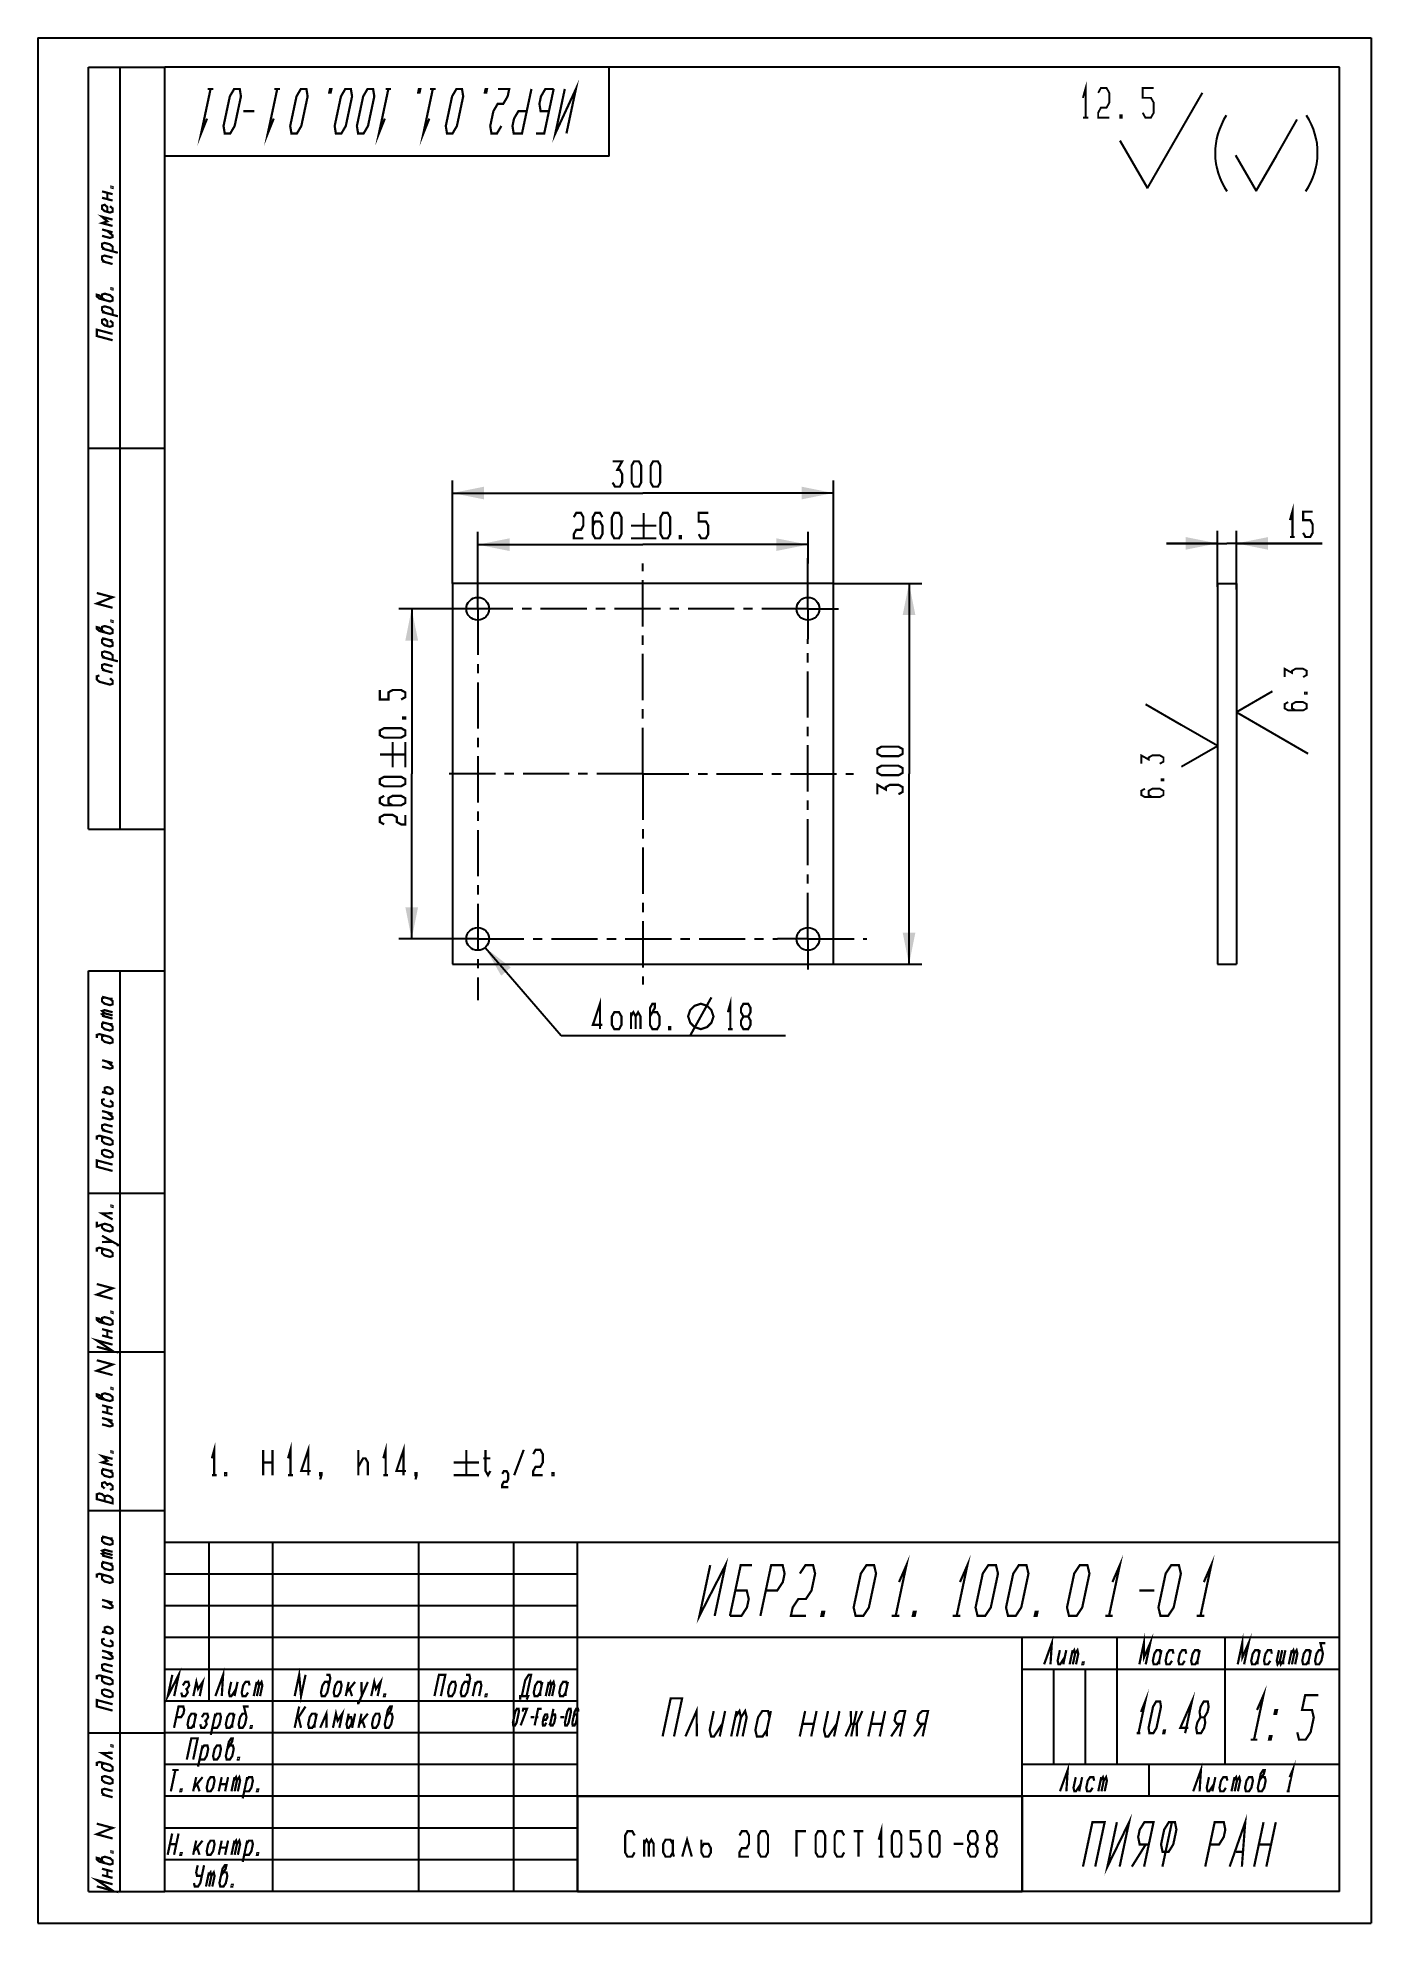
# Model space of a CAD drawing. Header units: millimetres. Extents: x 0 to 210, y 0 to 297.
import ezdxf

# ---------------------------------------------------------------- set-up
doc = ezdxf.new("R2010")
doc.units = ezdxf.units.MM
doc.header["$LTSCALE"] = 19.36
doc.linetypes.add('CENTER', pattern=[0.6, 0.375, -0.075, 0.075, -0.075])
doc.layers.get('0').update_dxf_attribs({"linetype": 'CONTINUOUS'})
doc.layers.add('DEFAULT_1', color=7, linetype='CENTER')
doc.styles.get("Standard").update_dxf_attribs({"font": 'txt', "width": 0.75})
doc.dimstyles.new('DIMSTYLE_1', dxfattribs={"dimtxt": 4, "dimasz": 5, "dimexe": 0.18, "dimexo": 0.0625, "dimgap": 0.09, "dimtad": 1, "dimdec": 4, "dimlfac": 5, "dimdsep": 46, "dimtxsty": 'STANDARD', "dimblk": '_FILLED', "dimblk1": '_FILLED', "dimblk2": '_FILLED', "dimcen": 0.09, "dimadec": 0, "dimazin": 0, "dimtp": 0.5, "dimtm": 0.5, "dimtfac": 1, "dimtdec": 4, "dimtofl": 0, "dimtmove": 0, "dimatfit": 3, "dimldrblk": '_FILLED', "dimfxl": 1, "dimtolj": 1, "dimarcsym": 0})
doc.dimstyles.new('DIMSTYLE_2', dxfattribs={"dimtxt": 4, "dimasz": 5, "dimexe": 0.18, "dimexo": 0.0625, "dimgap": 0.09, "dimtad": 1, "dimdec": 4, "dimlfac": 5, "dimdsep": 46, "dimtxsty": 'STANDARD', "dimblk": '_FILLED', "dimblk1": '_FILLED', "dimblk2": '_FILLED', "dimcen": 0.09, "dimadec": 0, "dimazin": 0, "dimtp": 0.2, "dimtm": 0.2, "dimtfac": 1, "dimtdec": 4, "dimtofl": 0, "dimtmove": 0, "dimatfit": 3, "dimldrblk": '_FILLED', "dimfxl": 1, "dimtolj": 1, "dimarcsym": 0})
doc.dimstyles.new('DIMSTYLE_3', dxfattribs={"dimtxt": 4, "dimasz": 5, "dimexe": 0.18, "dimexo": 0.0625, "dimgap": 0.09, "dimtad": 1, "dimtih": 1, "dimtoh": 1, "dimdec": 4, "dimlfac": 5, "dimdsep": 46, "dimtxsty": 'STANDARD', "dimblk": '_FILLED', "dimblk1": '_FILLED', "dimblk2": '_FILLED', "dimcen": 0.09, "dimadec": 0, "dimazin": 0, "dimtp": 0.2, "dimtm": 0.2, "dimtfac": 1, "dimtdec": 4, "dimtofl": 0, "dimtmove": 0, "dimatfit": 3, "dimldrblk": '_FILLED', "dimfxl": 1, "dimtolj": 1, "dimarcsym": 0})
doc.dimstyles.new('DIMSTYLE_4', dxfattribs={"dimtxt": 4, "dimasz": 5, "dimexe": 0.18, "dimexo": 0.0625, "dimgap": 0.09, "dimtad": 1, "dimdec": 4, "dimlfac": 5, "dimdsep": 46, "dimtxsty": 'STANDARD', "dimblk": '_FILLED', "dimblk1": '_FILLED', "dimblk2": '_FILLED', "dimcen": 0.09, "dimadec": 0, "dimazin": 0, "dimtol": 1, "dimtp": 0.5, "dimtm": 0.5, "dimtfac": 1, "dimtdec": 4, "dimtofl": 0, "dimtmove": 0, "dimatfit": 3, "dimldrblk": '_FILLED', "dimfxl": 1, "dimtolj": 1, "dimarcsym": 0})

msp = doc.modelspace()

# ---------------------------------------------------------------- blocks, each defined once
blk = doc.blocks.new('_FILLED')
at = {"color": 0, "linetype": 'BYBLOCK'}
blk.add_solid([(0, 0), (-1, 0.2), (-1, -0.2)], dxfattribs=at)
blk = doc.blocks.new('*D0')
at = {"color": 2, "linetype": 'CONTINUOUS'}
for p, q in [((65.3, 211.05), (65.3, 227.28)), ((125.3, 211.05), (125.3, 227.28)), ((65.3, 225.28), (95.3, 225.28)), ((125.3, 225.28), (95.3, 225.28))]:
    blk.add_line(p, q, dxfattribs=at)
at = {"color": 2, "linetype": 'CONTINUOUS', "xscale": 5, "yscale": 5, "zscale": 5, "rotation": 180}
blk.add_blockref('_FILLED', (65.3, 225.28), dxfattribs=at)
at = {"color": 2, "linetype": 'CONTINUOUS', "xscale": 5, "yscale": 5, "zscale": 5}
blk.add_blockref('_FILLED', (125.3, 225.28), dxfattribs=at)
blk = doc.blocks.new('*D1')
at = {"color": 2, "linetype": 'CONTINUOUS'}
for p, q in [((125.3, 211.05), (139.21, 211.05)), ((137.21, 211.05), (137.21, 181.05)), ((137.21, 151.05), (137.21, 181.05)), ((125.3, 151.05), (139.21, 151.05))]:
    blk.add_line(p, q, dxfattribs=at)
at = {"color": 2, "linetype": 'CONTINUOUS', "xscale": 5, "yscale": 5, "zscale": 5}
for p, rotation in [((137.21, 211.05), 90), ((137.21, 151.05), 270)]:
    blk.add_blockref('_FILLED', p, dxfattribs=dict(at, rotation=rotation))
blk = doc.blocks.new('*D2')
at = {"color": 2, "linetype": 'CONTINUOUS'}
for p, q in [((185.76, 217.35), (177.76, 217.35)), ((177.76, 217.35), (187.26, 217.35)), ((185.76, 210.5), (185.76, 219.35)), ((202.27, 217.35), (187.26, 217.35)), ((188.76, 210.08), (188.76, 219.35)), ((188.76, 217.35), (202.27, 217.35))]:
    blk.add_line(p, q, dxfattribs=at)
at = {"color": 2, "linetype": 'CONTINUOUS', "xscale": 5, "yscale": 5, "zscale": 5}
blk.add_blockref('_FILLED', (185.76, 217.35), dxfattribs=at)
at = {"color": 2, "linetype": 'CONTINUOUS', "xscale": 5, "yscale": 5, "zscale": 5, "rotation": 180}
blk.add_blockref('_FILLED', (188.76, 217.35), dxfattribs=at)
blk = doc.blocks.new('*D3')
at = {"color": 2, "linetype": 'CONTINUOUS'}
for p, q in [((70.47, 153.69), (82.42, 139.84)), ((82.42, 139.84), (83.42, 139.84)), ((83.42, 139.84), (117.75, 139.84))]:
    blk.add_line(p, q, dxfattribs=at)
at = {"color": 2, "linetype": 'CONTINUOUS', "xscale": 5, "yscale": 5, "zscale": 5, "rotation": 130.781915}
blk.add_blockref('_FILLED', (70.47, 153.69), dxfattribs=at)
blk = doc.blocks.new('*D4')
at = {"color": 2, "linetype": 'CONTINUOUS'}
for p, q in [((69.3, 210.5), (69.3, 219.15)), ((69.3, 217.15), (95.3, 217.15)), ((121.3, 217.15), (95.3, 217.15)), ((121.3, 214.2), (121.3, 219.15))]:
    blk.add_line(p, q, dxfattribs=at)
at = {"color": 2, "linetype": 'CONTINUOUS', "xscale": 5, "yscale": 5, "zscale": 5, "rotation": 180}
blk.add_blockref('_FILLED', (69.3, 217.15), dxfattribs=at)
at = {"color": 2, "linetype": 'CONTINUOUS', "xscale": 5, "yscale": 5, "zscale": 5}
blk.add_blockref('_FILLED', (121.3, 217.15), dxfattribs=at)
blk = doc.blocks.new('*D5')
at = {"color": 2, "linetype": 'CONTINUOUS'}
for p, q in [((69.3, 207.05), (56.89, 207.05)), ((58.89, 207.05), (58.89, 181.05)), ((58.89, 155.05), (58.89, 181.05)), ((69.3, 155.05), (56.89, 155.05))]:
    blk.add_line(p, q, dxfattribs=at)
at = {"color": 2, "linetype": 'CONTINUOUS', "xscale": 5, "yscale": 5, "zscale": 5}
for p, rotation in [((58.89, 207.05), 90), ((58.89, 155.05), 270)]:
    blk.add_blockref('_FILLED', p, dxfattribs=dict(at, rotation=rotation))
blk = doc.blocks.new('DRAW_BEZ_SNJATIA_BL0', base_point=(182.2, 278.6))
at = {"color": 2, "linetype": 'CONTINUOUS'}
for p, q in [((174.76, 273.3), (183.42, 288.3)), ((195.12, 278.52), (198.36, 284.14)), ((170.43, 280.8), (174.76, 273.3)), ((188.62, 278.52), (191.87, 272.89)), ((191.87, 272.89), (195.12, 278.52))]:
    blk.add_line(p, q, dxfattribs=at)
for points in [[(164.59, 287.53, 0.3, 0.3, 0), (165.03, 289.09, 0.3, 0.3, 0), (165.03, 284.42, 0.3, 0.3, 0)], [(167, 288.31, 0.3, 0.3, 0), (167.43, 289.09, 0.3, 0.3, 0), (168.31, 289.09, 0.3, 0.3, 0), (168.75, 288.31, 0.3, 0.3, 0), (168.75, 286.76, 0.3, 0.3, 0), (168.31, 285.98, 0.3, 0.3, 0), (167.43, 285.98, 0.3, 0.3, 0), (167, 285.2, 0.3, 0.3, 0), (167, 284.42, 0.3, 0.3, 0), (168.75, 284.42, 0.3, 0.3, 0)], [(174, 285.2, 0.3, 0.3, 0), (174.43, 284.42, 0.3, 0.3, 0), (175.31, 284.42, 0.3, 0.3, 0), (175.75, 285.2, 0.3, 0.3, 0), (175.75, 286.76, 0.3, 0.3, 0), (175.31, 287.53, 0.3, 0.3, 0), (174, 287.53, 0.3, 0.3, 0), (174, 289.09, 0.3, 0.3, 0), (175.75, 289.09, 0.3, 0.3, 0)], [(164.59, 284.42, 0.3, 0.3, 0), (165.47, 284.42, 0.3, 0.3, 0)], [(170.72, 284.42, 0.3, 0.3, 0), (170.5, 284.42, 0.3, 0.3, 0), (170.5, 284.81, 0.3, 0.3, 0), (170.72, 284.81, 0.3, 0.3, 0), (170.72, 284.42, 0.3, 0.3, 0)]]:
    blk.add_lwpolyline(points, format="xyseb", dxfattribs=at)
for centre, start, end in [((196.15, 278.84), 146.7128, 214.1116), ((190.82, 278.84), 325.8884, 33.2872)]:
    blk.add_arc(centre, 10.74, start, end, dxfattribs=at)
blk = doc.blocks.new('BEZ_SNJATIA_ROTE_BL1', base_point=(194.38, 190.94))
at = {"color": 2, "linetype": 'CONTINUOUS'}
for p, q in [((194.38, 194.02), (188.76, 190.77)), ((188.76, 190.77), (194.38, 187.52)), ((194.38, 187.52), (200.01, 184.27))]:
    blk.add_line(p, q, dxfattribs=at)
for points in [[(196.34, 196.29, 0.3, 0.3, 0), (196.34, 197.61, 0.3, 0.3, 0), (197.51, 196.95, 0.3, 0.3, 0), (197.51, 197.28, 0.3, 0.3, 0), (198.09, 197.61, 0.3, 0.3, 0), (199.26, 197.61, 0.3, 0.3, 0), (199.84, 197.28, 0.3, 0.3, 0), (199.84, 196.62, 0.3, 0.3, 0), (199.26, 196.29, 0.3, 0.3, 0)], [(199.84, 193.83, 0.3, 0.3, 0), (199.84, 193.67, 0.3, 0.3, 0), (199.55, 193.67, 0.3, 0.3, 0), (199.55, 193.83, 0.3, 0.3, 0), (199.84, 193.83, 0.3, 0.3, 0)], [(196.92, 192.36, 0.3, 0.3, 0), (196.34, 192.03, 0.3, 0.3, 0), (196.34, 191.37, 0.3, 0.3, 0), (196.92, 191.04, 0.3, 0.3, 0), (199.26, 191.04, 0.3, 0.3, 0), (199.84, 191.37, 0.3, 0.3, 0), (199.84, 192.03, 0.3, 0.3, 0), (199.26, 192.36, 0.3, 0.3, 0), (198.09, 192.36, 0.3, 0.3, 0), (197.51, 192.03, 0.3, 0.3, 0), (197.51, 191.37, 0.3, 0.3, 0), (198.09, 191.04, 0.3, 0.3, 0)]]:
    blk.add_lwpolyline(points, format="xyseb", dxfattribs=at)
blk = doc.blocks.new('BEZ_SNJATIA_NORM_BL2', base_point=(179.76, 184.67))
at = {"color": 2, "linetype": 'CONTINUOUS'}
for p, q in [((180.13, 188.7), (174.51, 191.95)), ((185.76, 185.45), (180.13, 188.7)), ((180.13, 182.21), (185.76, 185.45))]:
    blk.add_line(p, q, dxfattribs=at)
for points in [[(173.77, 182.64, 0.3, 0.3, 0), (173.77, 183.96, 0.3, 0.3, 0), (174.94, 183.3, 0.3, 0.3, 0), (174.94, 183.63, 0.3, 0.3, 0), (175.52, 183.96, 0.3, 0.3, 0), (176.69, 183.96, 0.3, 0.3, 0), (177.27, 183.63, 0.3, 0.3, 0), (177.27, 182.97, 0.3, 0.3, 0), (176.69, 182.64, 0.3, 0.3, 0)], [(174.35, 178.71, 0.3, 0.3, 0), (173.77, 178.38, 0.3, 0.3, 0), (173.77, 177.72, 0.3, 0.3, 0), (174.35, 177.39, 0.3, 0.3, 0), (176.69, 177.39, 0.3, 0.3, 0), (177.27, 177.72, 0.3, 0.3, 0), (177.27, 178.38, 0.3, 0.3, 0), (176.69, 178.71, 0.3, 0.3, 0), (175.52, 178.71, 0.3, 0.3, 0), (174.94, 178.38, 0.3, 0.3, 0), (174.94, 177.72, 0.3, 0.3, 0), (175.52, 177.39, 0.3, 0.3, 0)], [(177.27, 180.18, 0.3, 0.3, 0), (177.27, 180.02, 0.3, 0.3, 0), (176.98, 180.02, 0.3, 0.3, 0), (176.98, 180.18, 0.3, 0.3, 0), (177.27, 180.18, 0.3, 0.3, 0)]]:
    blk.add_lwpolyline(points, format="xyseb", dxfattribs=at)

# ---------------------------------------------------------------- dimensions: what is measured, and where the dimension line sits
for base, p1, p2, angle, dimstyle, picture, middle in [((65.295149, 225.277212), (125.295149, 211.05198), (65.295149, 211.05198), 180, 'DIMSTYLE_1', '*D0', (90.531397, 226.277212)), ((69.295149, 217.146005), (121.295149, 214.202497), (69.295149, 210.495146), 180, 'DIMSTYLE_4', '*D4', (84.421203, 218.146005)), ((137.20863, 211.05198), (125.295149, 151.05198), (125.295149, 211.05198), 90, 'DIMSTYLE_1', '*D1', (136.20863, 177.831192)), ((58.888033, 155.05198), (69.295149, 207.05198), (69.295149, 155.05198), 270, 'DIMSTYLE_4', '*D5', (57.888033, 173.088311))]:
    dim = msp.add_linear_dim(base=base, p1=p1, p2=p2, angle=angle, dimstyle=dimstyle, dxfattribs=at)
    dim.commit()
    dim.dimension.update_dxf_attribs({"geometry": picture, "text_midpoint": middle, "dimtype": 160})
dim = msp.add_linear_dim(base=(188.757811, 217.35198), p1=(185.757811, 210.495146), p2=(188.757811, 210.083218), dimstyle='DIMSTYLE_2', dxfattribs=at)
dim.commit()
dim.dimension.update_dxf_attribs({"geometry": '*D2', "text_midpoint": (196.265964, 218.35198), "dimtype": 160})
dim = msp.add_diameter_dim_2p(p1=(70.470876, 153.689018), p2=(68.119422, 156.414942), text='4îòâ.<>', dimstyle='DIMSTYLE_3', dxfattribs=at)
dim.commit()
dim.dimension.update_dxf_attribs({"geometry": '*D3', "text_midpoint": (87.419141, 140.837983), "dimtype": 163})

# ---------------------------------------------------------------- linework, layer by layer
at = {"color": 7, "linetype": 'CONTINUOUS'}
for p, q in [((0, 297), (0, 0)), ((0, 297), (210, 297)), ((210, 297), (210, 0)), ((8, 172.349899), (8, 292.349899)), ((8, 292.349899), (20, 292.349899)), ((13, 172.349899), (13, 292.349899)), ((90, 292.349899), (20, 292.349899)), ((20, 278.349899), (20, 292.349899)), ((20, 172.349899), (20, 292.349899)), ((20, 5), (20, 292.349899)), ((205, 292.349899), (20, 292.349899)), ((90, 278.349899), (90, 292.349899)), ((205, 5), (205, 292.349899)), ((90, 278.349899), (20, 278.349899)), ((8, 232.349899), (20, 232.349899)), ((65.295149, 211.05198), (65.295149, 151.05198)), ((125.295149, 211.05198), (65.295149, 211.05198)), ((125.295149, 151.05198), (125.295149, 211.05198)), ((185.757811, 211.05198), (185.757811, 151.05198)), ((185.757811, 211.05198), (188.757811, 211.05198)), ((188.757811, 211.05198), (188.757811, 151.05198)), ((8, 172.349899), (20, 172.349899)), ((8, 5), (8, 150)), ((8, 150), (20, 150)), ((13, 5), (13, 150)), ((20, 5), (20, 150)), ((65.295149, 151.05198), (125.295149, 151.05198)), ((185.757811, 151.05198), (188.757811, 151.05198)), ((8, 115), (20, 115)), ((8, 90), (20, 90)), ((8, 65), (20, 65)), ((205, 60), (20, 60)), ((20, 5), (20, 60)), ((27, 35), (27, 60)), ((37, 5), (37, 60)), ((60, 5), (60, 60)), ((75, 5), (75, 60)), ((85, 5), (85, 60)), ((205, 5), (205, 60)), ((85, 55), (20, 55)), ((85, 50), (20, 50)), ((205, 45), (20, 45)), ((155, 5), (155, 45)), ((170, 25), (170, 45)), ((187, 25), (187, 45)), ((85, 40), (20, 40)), ((205, 40), (155, 40)), ((160, 25), (160, 40)), ((165, 25), (165, 40)), ((85, 35), (20, 35)), ((8, 30), (20, 30)), ((85, 30), (20, 30)), ((85, 25), (20, 25)), ((205, 25), (155, 25)), ((175, 20), (175, 25)), ((205, 20), (20, 20)), ((85.000007, 20), (155.000007, 20)), ((85.000007, 20), (85.000007, 5)), ((155.000007, 20), (155.000007, 5)), ((85, 15), (20, 15)), ((85, 10), (20, 10)), ((8, 5), (20, 5)), ((205, 5), (20, 5)), ((205, 5), (20, 5)), ((85.000007, 5), (155.000007, 5)), ((0, 0), (210, 0))]:
    msp.add_line(p, q, dxfattribs=at)
at = {"color": 2, "linetype": 'CONTINUOUS'}
for points in [[(26.664316, 284.26142, 0.35, 0.35, 0), (25.730853, 281.928088, 0.35, 0.35, 0), (27.218753, 288.928084, 0.35, 0.35, 0)], [(27.65625, 288.928084, 0.35, 0.35, 0), (26.781245, 288.928084, 0.35, 0.35, 0)], [(31.812499, 288.928084, 0.35, 0.35, 0), (32.002013, 287.761418, 0.35, 0.35, 0), (31.01009, 283.094754, 0.35, 0.35, 0), (30.324609, 281.928088, 0.35, 0.35, 0), (29.449604, 281.928088, 0.35, 0.35, 0), (29.260091, 283.094754, 0.35, 0.35, 0), (30.252014, 287.761418, 0.35, 0.35, 0), (30.937505, 288.928084, 0.35, 0.35, 0), (31.812499, 288.928084, 0.35, 0.35, 0)], [(37.164321, 284.26142, 0.35, 0.35, 0), (36.230857, 281.928088, 0.35, 0.35, 0), (37.718747, 288.928084, 0.35, 0.35, 0)], [(38.156255, 288.928084, 0.35, 0.35, 0), (37.28125, 288.928084, 0.35, 0.35, 0)], [(42.312504, 288.928084, 0.35, 0.35, 0), (42.502018, 287.761418, 0.35, 0.35, 0), (41.510084, 283.094754, 0.35, 0.35, 0), (40.824604, 281.928088, 0.35, 0.35, 0), (39.949609, 281.928088, 0.35, 0.35, 0), (39.760085, 283.094754, 0.35, 0.35, 0), (40.752019, 287.761418, 0.35, 0.35, 0), (41.437499, 288.928084, 0.35, 0.35, 0), (42.312504, 288.928084, 0.35, 0.35, 0)], [(46.031245, 288.928084, 0.35, 0.35, 0), (46.249999, 288.928084, 0.35, 0.35, 0), (46.126013, 288.344762, 0.35, 0.35, 0), (45.907259, 288.344762, 0.35, 0.35, 0), (46.031245, 288.928084, 0.35, 0.35, 0)], [(49.3125, 288.928084, 0.35, 0.35, 0), (49.502014, 287.761418, 0.35, 0.35, 0), (48.510091, 283.094754, 0.35, 0.35, 0), (47.8246, 281.928088, 0.35, 0.35, 0), (46.949605, 281.928088, 0.35, 0.35, 0), (46.760092, 283.094754, 0.35, 0.35, 0), (47.752015, 287.761418, 0.35, 0.35, 0), (48.437495, 288.928084, 0.35, 0.35, 0), (49.3125, 288.928084, 0.35, 0.35, 0)], [(52.812498, 288.928084, 0.35, 0.35, 0), (53.002022, 287.761418, 0.35, 0.35, 0), (52.010089, 283.094754, 0.35, 0.35, 0), (51.324608, 281.928088, 0.35, 0.35, 0), (50.449604, 281.928088, 0.35, 0.35, 0), (50.26009, 283.094754, 0.35, 0.35, 0), (51.252013, 287.761418, 0.35, 0.35, 0), (51.937504, 288.928084, 0.35, 0.35, 0), (52.812498, 288.928084, 0.35, 0.35, 0)], [(54.664322, 284.26142, 0.35, 0.35, 0), (53.730858, 281.928088, 0.35, 0.35, 0), (55.218748, 288.928084, 0.35, 0.35, 0)], [(55.656245, 288.928084, 0.35, 0.35, 0), (54.781251, 288.928084, 0.35, 0.35, 0)], [(60.031248, 288.928084, 0.35, 0.35, 0), (60.250002, 288.928084, 0.35, 0.35, 0), (60.126005, 288.344762, 0.35, 0.35, 0), (59.907262, 288.344762, 0.35, 0.35, 0), (60.031248, 288.928084, 0.35, 0.35, 0)], [(61.664318, 284.26142, 0.35, 0.35, 0), (60.730854, 281.928088, 0.35, 0.35, 0), (62.218755, 288.928084, 0.35, 0.35, 0)], [(62.656252, 288.928084, 0.35, 0.35, 0), (61.781247, 288.928084, 0.35, 0.35, 0)], [(66.812501, 288.928084, 0.35, 0.35, 0), (67.002015, 287.761418, 0.35, 0.35, 0), (66.010092, 283.094754, 0.35, 0.35, 0), (65.324601, 281.928088, 0.35, 0.35, 0), (64.449606, 281.928088, 0.35, 0.35, 0), (64.260082, 283.094754, 0.35, 0.35, 0), (65.252016, 287.761418, 0.35, 0.35, 0), (65.937496, 288.928084, 0.35, 0.35, 0), (66.812501, 288.928084, 0.35, 0.35, 0)], [(70.531253, 288.928084, 0.35, 0.35, 0), (70.749996, 288.928084, 0.35, 0.35, 0), (70.62601, 288.344762, 0.35, 0.35, 0), (70.407256, 288.344762, 0.35, 0.35, 0), (70.531253, 288.928084, 0.35, 0.35, 0)], [(73.010088, 283.094754, 0.35, 0.35, 0), (72.324607, 281.928088, 0.35, 0.35, 0), (71.449603, 281.928088, 0.35, 0.35, 0), (71.260089, 283.094754, 0.35, 0.35, 0), (71.756056, 285.428086, 0.35, 0.35, 0), (72.441536, 286.594752, 0.35, 0.35, 0), (73.31653, 286.594752, 0.35, 0.35, 0), (74.002021, 287.761418, 0.35, 0.35, 0), (74.250005, 288.928084, 0.35, 0.35, 0), (72.499995, 288.928084, 0.35, 0.35, 0)], [(77.750003, 288.928084, 0.35, 0.35, 0), (76.262103, 281.928088, 0.35, 0.35, 0), (74.949601, 281.928088, 0.35, 0.35, 0), (74.760087, 283.094754, 0.35, 0.35, 0), (75.00807, 284.26142, 0.35, 0.35, 0), (75.693551, 285.428086, 0.35, 0.35, 0), (77.006053, 285.428086, 0.35, 0.35, 0)], [(81.250001, 288.928084, 0.35, 0.35, 0), (79.762101, 281.928088, 0.35, 0.35, 0), (78.449609, 281.928088, 0.35, 0.35, 0)], [(81.250001, 288.928084, 0.35, 0.35, 0), (79.937499, 288.928084, 0.35, 0.35, 0), (79.252019, 287.761418, 0.35, 0.35, 0), (79.004035, 286.594752, 0.35, 0.35, 0), (79.193549, 285.428086, 0.35, 0.35, 0), (80.506051, 285.428086, 0.35, 0.35, 0)], [(83.262109, 281.928088, 0.35, 0.35, 0), (84.749999, 288.928084, 0.35, 0.35, 0), (81.5121, 281.928088, 0.35, 0.35, 0), (83, 288.928084, 0.35, 0.35, 0)], [(34.13105, 285.428086, 0.35, 0.35, 0), (32.381051, 285.428086, 0.35, 0.35, 0)], [(11.794094, 273.47491, 0.35, 0.35, 0), (11.794094, 273.349893, 0.35, 0.35, 0), (11.58576, 273.40573, 0.35, 0.35, 0), (11.58576, 273.530727, 0.35, 0.35, 0), (11.794094, 273.47491, 0.35, 0.35, 0)], [(10.127428, 272.796477, 0.35, 0.35, 0), (11.794094, 272.349902, 0.35, 0.35, 0)], [(11.794094, 271.349891, 0.35, 0.35, 0), (10.127428, 271.796486, 0.35, 0.35, 0)], [(10.960764, 269.573197, 0.35, 0.35, 0), (10.960764, 270.323195, 0.35, 0.35, 0), (10.544096, 270.684842, 0.35, 0.35, 0), (10.127428, 270.546482, 0.35, 0.35, 0), (10.127428, 270.046477, 0.35, 0.35, 0), (10.544096, 269.68483, 0.35, 0.35, 0), (11.377426, 269.461543, 0.35, 0.35, 0), (11.794094, 269.599902, 0.35, 0.35, 0), (11.794094, 270.099908, 0.35, 0.35, 0), (11.377426, 270.461555, 0.35, 0.35, 0)], [(10.960764, 271.573199, 0.35, 0.35, 0), (10.960764, 272.573189, 0.35, 0.35, 0)], [(11.794094, 267.349908, 0.35, 0.35, 0), (10.127428, 267.796482, 0.35, 0.35, 0), (10.960764, 268.07318, 0.35, 0.35, 0), (10.127428, 268.796473, 0.35, 0.35, 0), (11.794094, 268.349898, 0.35, 0.35, 0)], [(10.127428, 266.796471, 0.35, 0.35, 0), (11.794094, 266.349896, 0.35, 0.35, 0)], [(10.127428, 265.79648, 0.35, 0.35, 0), (11.377426, 265.461539, 0.35, 0.35, 0), (11.794094, 265.599898, 0.35, 0.35, 0), (11.794094, 265.849891, 0.35, 0.35, 0), (10.960764, 266.573184, 0.35, 0.35, 0)], [(11.794094, 263.349904, 0.35, 0.35, 0), (11.794094, 264.099902, 0.35, 0.35, 0), (11.377426, 264.461549, 0.35, 0.35, 0), (10.544096, 264.684836, 0.35, 0.35, 0), (10.127428, 264.546477, 0.35, 0.35, 0), (10.127428, 264.046471, 0.35, 0.35, 0), (10.544096, 263.684846, 0.35, 0.35, 0)], [(12.62743, 263.126617, 0.35, 0.35, 0), (10.127428, 263.796479, 0.35, 0.35, 0)], [(10.544096, 261.684844, 0.35, 0.35, 0), (10.127428, 262.04649, 0.35, 0.35, 0), (10.127428, 262.546475, 0.35, 0.35, 0), (10.544096, 262.684834, 0.35, 0.35, 0), (11.794094, 262.349893, 0.35, 0.35, 0)], [(11.794094, 261.349902, 0.35, 0.35, 0), (10.127428, 261.796477, 0.35, 0.35, 0)], [(10.544096, 255.684838, 0.35, 0.35, 0), (9.71076, 256.408131, 0.35, 0.35, 0), (9.294097, 256.519764, 0.35, 0.35, 0), (9.294097, 256.269771, 0.35, 0.35, 0), (9.71076, 255.908125, 0.35, 0.35, 0), (11.377426, 255.461551, 0.35, 0.35, 0), (11.794094, 255.59991, 0.35, 0.35, 0), (11.794094, 256.099895, 0.35, 0.35, 0), (11.377426, 256.461541, 0.35, 0.35, 0), (10.544096, 256.684828, 0.35, 0.35, 0), (10.127428, 256.54649, 0.35, 0.35, 0), (10.127428, 256.046484, 0.35, 0.35, 0)], [(11.794094, 257.474895, 0.35, 0.35, 0), (11.794094, 257.349898, 0.35, 0.35, 0), (11.58576, 257.405715, 0.35, 0.35, 0), (11.58576, 257.530732, 0.35, 0.35, 0), (11.794094, 257.474895, 0.35, 0.35, 0)], [(11.794094, 253.349895, 0.35, 0.35, 0), (11.794094, 254.099893, 0.35, 0.35, 0), (11.377426, 254.461539, 0.35, 0.35, 0), (10.544096, 254.684826, 0.35, 0.35, 0), (10.127428, 254.546488, 0.35, 0.35, 0), (10.127428, 254.046482, 0.35, 0.35, 0), (10.544096, 253.684836, 0.35, 0.35, 0)], [(12.62743, 253.126607, 0.35, 0.35, 0), (10.127428, 253.79649, 0.35, 0.35, 0)], [(10.960764, 251.57318, 0.35, 0.35, 0), (10.960764, 252.323199, 0.35, 0.35, 0), (10.544096, 252.684846, 0.35, 0.35, 0), (10.127428, 252.546486, 0.35, 0.35, 0), (10.127428, 252.04648, 0.35, 0.35, 0), (10.544096, 251.684834, 0.35, 0.35, 0), (11.377426, 251.461547, 0.35, 0.35, 0), (11.794094, 251.599906, 0.35, 0.35, 0), (11.794094, 252.099891, 0.35, 0.35, 0), (11.377426, 252.461537, 0.35, 0.35, 0)], [(11.794094, 249.349891, 0.35, 0.35, 0), (9.294097, 250.019773, 0.35, 0.35, 0), (9.294097, 251.019764, 0.35, 0.35, 0), (11.794094, 250.349902, 0.35, 0.35, 0)], [(90.531401, 230.277223, 0.35, 0.35, 0), (92.031397, 230.277223, 0.35, 0.35, 0), (91.281399, 228.943881, 0.35, 0.35, 0), (91.656398, 228.943881, 0.35, 0.35, 0), (92.031397, 228.277221, 0.35, 0.35, 0), (92.031397, 226.943879, 0.35, 0.35, 0), (91.656398, 226.277219, 0.35, 0.35, 0), (90.9064, 226.277219, 0.35, 0.35, 0), (90.531401, 226.943879, 0.35, 0.35, 0)], [(93.906393, 226.277219, 0.35, 0.35, 0), (93.531394, 226.943879, 0.35, 0.35, 0), (93.531394, 229.610541, 0.35, 0.35, 0), (93.906393, 230.277223, 0.35, 0.35, 0), (94.656401, 230.277223, 0.35, 0.35, 0), (95.0314, 229.610541, 0.35, 0.35, 0), (95.0314, 226.943879, 0.35, 0.35, 0), (94.656401, 226.277219, 0.35, 0.35, 0), (93.906393, 226.277219, 0.35, 0.35, 0)], [(96.906396, 226.277219, 0.35, 0.35, 0), (96.531396, 226.943879, 0.35, 0.35, 0), (96.531396, 229.610541, 0.35, 0.35, 0), (96.906396, 230.277223, 0.35, 0.35, 0), (97.656394, 230.277223, 0.35, 0.35, 0), (98.031393, 229.610541, 0.35, 0.35, 0), (98.031393, 226.943879, 0.35, 0.35, 0), (97.656394, 226.277219, 0.35, 0.35, 0), (96.906396, 226.277219, 0.35, 0.35, 0)], [(197.203461, 221.018639, 0.35, 0.35, 0), (197.578471, 222.35198, 0.35, 0.35, 0), (197.578471, 218.351977, 0.35, 0.35, 0)], [(84.421202, 221.479328, 0.35, 0.35, 0), (84.796201, 222.14601, 0.35, 0.35, 0), (85.546199, 222.14601, 0.35, 0.35, 0), (85.921198, 221.479328, 0.35, 0.35, 0), (85.921198, 220.146008, 0.35, 0.35, 0), (85.546199, 219.479348, 0.35, 0.35, 0), (84.796201, 219.479348, 0.35, 0.35, 0), (84.421202, 218.812666, 0.35, 0.35, 0), (84.421202, 218.146006, 0.35, 0.35, 0), (85.921198, 218.146006, 0.35, 0.35, 0)], [(88.921201, 221.479328, 0.35, 0.35, 0), (88.546202, 222.14601, 0.35, 0.35, 0), (87.796204, 222.14601, 0.35, 0.35, 0), (87.421205, 221.479328, 0.35, 0.35, 0), (87.421205, 218.812666, 0.35, 0.35, 0), (87.796204, 218.146006, 0.35, 0.35, 0), (88.546202, 218.146006, 0.35, 0.35, 0), (88.921201, 218.812666, 0.35, 0.35, 0), (88.921201, 220.146008, 0.35, 0.35, 0), (88.546202, 220.812668, 0.35, 0.35, 0), (87.796204, 220.812668, 0.35, 0.35, 0), (87.421205, 220.146008, 0.35, 0.35, 0)], [(90.796207, 218.146006, 0.35, 0.35, 0), (90.421208, 218.812666, 0.35, 0.35, 0), (90.421208, 221.479328, 0.35, 0.35, 0), (90.796207, 222.14601, 0.35, 0.35, 0), (91.546205, 222.14601, 0.35, 0.35, 0), (91.921204, 221.479328, 0.35, 0.35, 0), (91.921204, 218.812666, 0.35, 0.35, 0), (91.546205, 218.146006, 0.35, 0.35, 0), (90.796207, 218.146006, 0.35, 0.35, 0)], [(93.4212, 220.146008, 0.35, 0.35, 0), (97.421204, 220.146008, 0.35, 0.35, 0)], [(95.421202, 222.14601, 0.35, 0.35, 0), (95.421202, 218.146006, 0.35, 0.35, 0)], [(98.462874, 218.146006, 0.35, 0.35, 0), (98.087864, 218.812666, 0.35, 0.35, 0), (98.087864, 221.479328, 0.35, 0.35, 0), (98.462874, 222.14601, 0.35, 0.35, 0), (99.212872, 222.14601, 0.35, 0.35, 0), (99.587871, 221.479328, 0.35, 0.35, 0), (99.587871, 218.812666, 0.35, 0.35, 0), (99.212872, 218.146006, 0.35, 0.35, 0), (98.462874, 218.146006, 0.35, 0.35, 0)], [(104.08787, 218.812666, 0.35, 0.35, 0), (104.462869, 218.146006, 0.35, 0.35, 0), (105.212867, 218.146006, 0.35, 0.35, 0), (105.587866, 218.812666, 0.35, 0.35, 0), (105.587866, 220.146008, 0.35, 0.35, 0), (105.212867, 220.812668, 0.35, 0.35, 0), (104.08787, 220.812668, 0.35, 0.35, 0), (104.08787, 222.14601, 0.35, 0.35, 0), (105.587866, 222.14601, 0.35, 0.35, 0)], [(199.265961, 219.018637, 0.35, 0.35, 0), (199.640971, 218.351977, 0.35, 0.35, 0), (200.390969, 218.351977, 0.35, 0.35, 0), (200.765957, 219.018637, 0.35, 0.35, 0), (200.765957, 220.351979, 0.35, 0.35, 0), (200.390969, 221.018639, 0.35, 0.35, 0), (199.265961, 221.018639, 0.35, 0.35, 0), (199.265961, 222.35198, 0.35, 0.35, 0), (200.765957, 222.35198, 0.35, 0.35, 0)], [(93.4212, 218.146006, 0.35, 0.35, 0), (97.421204, 218.146006, 0.35, 0.35, 0)], [(101.275372, 218.146006, 0.35, 0.35, 0), (101.087867, 218.146006, 0.35, 0.35, 0), (101.087867, 218.479336, 0.35, 0.35, 0), (101.275372, 218.479336, 0.35, 0.35, 0), (101.275372, 218.146006, 0.35, 0.35, 0)], [(197.203461, 218.351977, 0.35, 0.35, 0), (197.953459, 218.351977, 0.35, 0.35, 0)], [(11.794094, 207.204057, 0.35, 0.35, 0), (9.294097, 207.873939, 0.35, 0.35, 0), (11.794094, 208.870729, 0.35, 0.35, 0), (9.294097, 209.540611, 0.35, 0.35, 0)], [(11.794094, 205.120738, 0.35, 0.35, 0), (11.794094, 204.995742, 0.35, 0.35, 0), (11.58576, 205.051559, 0.35, 0.35, 0), (11.58576, 205.176555, 0.35, 0.35, 0), (11.794094, 205.120738, 0.35, 0.35, 0)], [(10.544096, 203.33066, 0.35, 0.35, 0), (9.71076, 204.053953, 0.35, 0.35, 0), (9.294097, 204.165607, 0.35, 0.35, 0), (9.294097, 203.915615, 0.35, 0.35, 0), (9.71076, 203.553969, 0.35, 0.35, 0), (11.377426, 203.107373, 0.35, 0.35, 0), (11.794094, 203.245732, 0.35, 0.35, 0), (11.794094, 203.745738, 0.35, 0.35, 0), (11.377426, 204.107385, 0.35, 0.35, 0), (10.544096, 204.330672, 0.35, 0.35, 0), (10.127428, 204.192313, 0.35, 0.35, 0), (10.127428, 203.692307, 0.35, 0.35, 0)], [(10.127428, 202.442324, 0.35, 0.35, 0), (11.377426, 202.107383, 0.35, 0.35, 0), (11.794094, 202.120725, 0.35, 0.35, 0)], [(10.544096, 202.33067, 0.35, 0.35, 0), (10.127428, 202.192311, 0.35, 0.35, 0), (10.127428, 201.692305, 0.35, 0.35, 0), (10.544096, 201.33068, 0.35, 0.35, 0), (11.377426, 201.107371, 0.35, 0.35, 0), (11.794094, 201.24573, 0.35, 0.35, 0), (11.794094, 201.745736, 0.35, 0.35, 0), (11.377426, 202.107383, 0.35, 0.35, 0)], [(11.794094, 198.995736, 0.35, 0.35, 0), (11.794094, 199.745734, 0.35, 0.35, 0), (11.377426, 200.107381, 0.35, 0.35, 0), (10.544096, 200.330668, 0.35, 0.35, 0), (10.127428, 200.192309, 0.35, 0.35, 0), (10.127428, 199.692324, 0.35, 0.35, 0), (10.544096, 199.330678, 0.35, 0.35, 0)], [(12.62743, 198.772449, 0.35, 0.35, 0), (10.127428, 199.442311, 0.35, 0.35, 0)], [(9.71076, 196.553951, 0.35, 0.35, 0), (9.294097, 196.415613, 0.35, 0.35, 0), (9.294097, 195.915607, 0.35, 0.35, 0), (9.71076, 195.553961, 0.35, 0.35, 0), (11.377426, 195.107387, 0.35, 0.35, 0), (11.794094, 195.245725, 0.35, 0.35, 0), (11.794094, 195.74573, 0.35, 0.35, 0), (11.377426, 196.107377, 0.35, 0.35, 0)], [(10.544096, 197.330676, 0.35, 0.35, 0), (10.127428, 197.692322, 0.35, 0.35, 0), (10.127428, 198.192307, 0.35, 0.35, 0), (10.544096, 198.330666, 0.35, 0.35, 0), (11.794094, 197.995725, 0.35, 0.35, 0)], [(11.794094, 196.995734, 0.35, 0.35, 0), (10.127428, 197.442309, 0.35, 0.35, 0)], [(57.221371, 192.754977, 0.35, 0.35, 0), (57.888031, 193.129986, 0.35, 0.35, 0), (57.888031, 193.879984, 0.35, 0.35, 0), (57.221371, 194.254973, 0.35, 0.35, 0), (55.888029, 194.254973, 0.35, 0.35, 0), (55.221369, 193.879984, 0.35, 0.35, 0), (55.221369, 192.754977, 0.35, 0.35, 0), (53.888038, 192.754977, 0.35, 0.35, 0), (53.888038, 194.254973, 0.35, 0.35, 0)], [(57.888031, 189.942479, 0.35, 0.35, 0), (57.888031, 189.754984, 0.35, 0.35, 0), (57.554701, 189.754984, 0.35, 0.35, 0), (57.554701, 189.942479, 0.35, 0.35, 0), (57.888031, 189.942479, 0.35, 0.35, 0)], [(57.888031, 187.12998, 0.35, 0.35, 0), (57.221371, 186.754971, 0.35, 0.35, 0), (54.554698, 186.754971, 0.35, 0.35, 0), (53.888038, 187.12998, 0.35, 0.35, 0), (53.888038, 187.879979, 0.35, 0.35, 0), (54.554698, 188.254967, 0.35, 0.35, 0), (57.221371, 188.254967, 0.35, 0.35, 0), (57.888031, 187.879979, 0.35, 0.35, 0), (57.888031, 187.12998, 0.35, 0.35, 0)], [(53.888038, 184.088309, 0.35, 0.35, 0), (57.888031, 184.088309, 0.35, 0.35, 0)], [(55.888029, 182.088307, 0.35, 0.35, 0), (55.888029, 186.088311, 0.35, 0.35, 0)], [(57.888031, 182.088307, 0.35, 0.35, 0), (57.888031, 186.088311, 0.35, 0.35, 0)], [(136.208633, 184.206193, 0.35, 0.35, 0), (135.541973, 183.831184, 0.35, 0.35, 0), (132.875289, 183.831184, 0.35, 0.35, 0), (132.208629, 184.206193, 0.35, 0.35, 0), (132.208629, 184.956191, 0.35, 0.35, 0), (132.875289, 185.331201, 0.35, 0.35, 0), (135.541973, 185.331201, 0.35, 0.35, 0), (136.208633, 184.956191, 0.35, 0.35, 0), (136.208633, 184.206193, 0.35, 0.35, 0)], [(136.208633, 181.206201, 0.35, 0.35, 0), (135.541973, 180.831191, 0.35, 0.35, 0), (132.875289, 180.831191, 0.35, 0.35, 0), (132.208629, 181.206201, 0.35, 0.35, 0), (132.208629, 181.956199, 0.35, 0.35, 0), (132.875289, 182.331187, 0.35, 0.35, 0), (135.541973, 182.331187, 0.35, 0.35, 0), (136.208633, 181.956199, 0.35, 0.35, 0), (136.208633, 181.206201, 0.35, 0.35, 0)], [(57.888031, 179.463313, 0.35, 0.35, 0), (57.221371, 179.088314, 0.35, 0.35, 0), (54.554698, 179.088314, 0.35, 0.35, 0), (53.888038, 179.463313, 0.35, 0.35, 0), (53.888038, 180.213312, 0.35, 0.35, 0), (54.554698, 180.588311, 0.35, 0.35, 0), (57.221371, 180.588311, 0.35, 0.35, 0), (57.888031, 180.213312, 0.35, 0.35, 0), (57.888031, 179.463313, 0.35, 0.35, 0)], [(132.208629, 177.831188, 0.35, 0.35, 0), (132.208629, 179.331195, 0.35, 0.35, 0), (133.541971, 178.581187, 0.35, 0.35, 0), (133.541971, 178.956196, 0.35, 0.35, 0), (134.208631, 179.331195, 0.35, 0.35, 0), (135.541973, 179.331195, 0.35, 0.35, 0), (136.208633, 178.956196, 0.35, 0.35, 0), (136.208633, 178.206187, 0.35, 0.35, 0), (135.541973, 177.831188, 0.35, 0.35, 0)], [(54.554698, 177.588308, 0.35, 0.35, 0), (53.888038, 177.213309, 0.35, 0.35, 0), (53.888038, 176.463311, 0.35, 0.35, 0), (54.554698, 176.088312, 0.35, 0.35, 0), (57.221371, 176.088312, 0.35, 0.35, 0), (57.888031, 176.463311, 0.35, 0.35, 0), (57.888031, 177.213309, 0.35, 0.35, 0), (57.221371, 177.588308, 0.35, 0.35, 0), (55.888029, 177.588308, 0.35, 0.35, 0), (55.221369, 177.213309, 0.35, 0.35, 0), (55.221369, 176.463311, 0.35, 0.35, 0), (55.888029, 176.088312, 0.35, 0.35, 0)], [(54.554698, 173.088309, 0.35, 0.35, 0), (53.888038, 173.463308, 0.35, 0.35, 0), (53.888038, 174.213306, 0.35, 0.35, 0), (54.554698, 174.588315, 0.35, 0.35, 0), (55.888029, 174.588315, 0.35, 0.35, 0), (56.5547, 174.213306, 0.35, 0.35, 0), (56.5547, 173.463308, 0.35, 0.35, 0), (57.221371, 173.088309, 0.35, 0.35, 0), (57.888031, 173.088309, 0.35, 0.35, 0), (57.888031, 174.588315, 0.35, 0.35, 0)], [(10.127428, 145.946582, 0.35, 0.35, 0), (11.377426, 145.611641, 0.35, 0.35, 0), (11.794094, 145.625004, 0.35, 0.35, 0)], [(10.544096, 145.834938, 0.35, 0.35, 0), (10.127428, 145.696579, 0.35, 0.35, 0), (10.127428, 145.196584, 0.35, 0.35, 0), (10.544096, 144.834937, 0.35, 0.35, 0), (11.377426, 144.61165, 0.35, 0.35, 0), (11.794094, 144.749999, 0.35, 0.35, 0), (11.794094, 145.250005, 0.35, 0.35, 0), (11.377426, 145.611641, 0.35, 0.35, 0)], [(88.54414, 140.837984, 0.35, 0.35, 0), (88.54414, 144.837988, 0.35, 0.35, 0), (87.419143, 141.504655, 0.35, 0.35, 0), (88.919139, 141.504655, 0.35, 0.35, 0)], [(102.752477, 139.837983, 0.35, 0.35, 0), (106.08581, 145.837979, 0.35, 0.35, 0)], [(108.689974, 143.504646, 0.35, 0.35, 0), (109.064973, 144.837988, 0.35, 0.35, 0), (109.064973, 140.837984, 0.35, 0.35, 0)], [(10.544096, 143.334941, 0.35, 0.35, 0), (10.127428, 143.696577, 0.35, 0.35, 0), (10.544096, 143.834937, 0.35, 0.35, 0), (11.794094, 143.499995, 0.35, 0.35, 0)], [(10.544096, 142.834936, 0.35, 0.35, 0), (10.127428, 143.196582, 0.35, 0.35, 0), (10.544096, 143.334941, 0.35, 0.35, 0), (11.794094, 143, 0.35, 0.35, 0)], [(11.794094, 142.500005, 0.35, 0.35, 0), (10.127428, 142.946579, 0.35, 0.35, 0)], [(90.419146, 141.504655, 0.35, 0.35, 0), (90.794145, 140.837984, 0.35, 0.35, 0), (91.544143, 140.837984, 0.35, 0.35, 0), (91.919142, 141.504655, 0.35, 0.35, 0), (91.919142, 142.837986, 0.35, 0.35, 0), (91.544143, 143.504646, 0.35, 0.35, 0), (90.794145, 143.504646, 0.35, 0.35, 0), (90.419146, 142.837986, 0.35, 0.35, 0), (90.419146, 141.504655, 0.35, 0.35, 0)], [(93.419138, 142.837986, 0.35, 0.35, 0), (93.794137, 143.504646, 0.35, 0.35, 0), (94.169136, 142.837986, 0.35, 0.35, 0), (94.169136, 140.837984, 0.35, 0.35, 0)], [(93.419138, 140.837984, 0.35, 0.35, 0), (93.419138, 143.504646, 0.35, 0.35, 0)], [(94.169136, 142.837986, 0.35, 0.35, 0), (94.544146, 143.504646, 0.35, 0.35, 0), (94.919145, 142.837986, 0.35, 0.35, 0), (94.919145, 140.837984, 0.35, 0.35, 0)], [(96.419141, 142.837986, 0.35, 0.35, 0), (97.169139, 144.171317, 0.35, 0.35, 0), (97.169139, 144.837988, 0.35, 0.35, 0), (96.79414, 144.837988, 0.35, 0.35, 0), (96.419141, 144.171317, 0.35, 0.35, 0), (96.419141, 141.504655, 0.35, 0.35, 0), (96.79414, 140.837984, 0.35, 0.35, 0), (97.544138, 140.837984, 0.35, 0.35, 0), (97.919137, 141.504655, 0.35, 0.35, 0), (97.919137, 142.837986, 0.35, 0.35, 0), (97.544138, 143.504646, 0.35, 0.35, 0), (96.79414, 143.504646, 0.35, 0.35, 0)], [(102.419136, 142.837986, 0.35, 0.35, 0), (102.752477, 143.837987, 0.35, 0.35, 0), (103.419137, 144.504647, 0.35, 0.35, 0), (104.419138, 144.837988, 0.35, 0.35, 0), (105.419139, 144.504647, 0.35, 0.35, 0), (106.08581, 143.837987, 0.35, 0.35, 0), (106.41914, 142.837986, 0.35, 0.35, 0), (106.08581, 141.837985, 0.35, 0.35, 0), (105.419139, 141.171314, 0.35, 0.35, 0), (104.419138, 140.837984, 0.35, 0.35, 0), (103.419137, 141.171314, 0.35, 0.35, 0), (102.752477, 141.837985, 0.35, 0.35, 0), (102.419136, 142.837986, 0.35, 0.35, 0)], [(111.877471, 142.837986, 0.35, 0.35, 0), (112.25248, 143.504646, 0.35, 0.35, 0), (112.25248, 144.171317, 0.35, 0.35, 0), (111.877471, 144.837988, 0.35, 0.35, 0), (111.127473, 144.837988, 0.35, 0.35, 0), (110.752484, 144.171317, 0.35, 0.35, 0), (110.752484, 143.504646, 0.35, 0.35, 0), (111.127473, 142.837986, 0.35, 0.35, 0)], [(111.127473, 140.837984, 0.35, 0.35, 0), (111.877471, 140.837984, 0.35, 0.35, 0), (112.25248, 141.504655, 0.35, 0.35, 0), (112.25248, 142.171315, 0.35, 0.35, 0), (111.877471, 142.837986, 0.35, 0.35, 0), (111.127473, 142.837986, 0.35, 0.35, 0), (110.752484, 142.171315, 0.35, 0.35, 0), (110.752484, 141.504655, 0.35, 0.35, 0), (111.127473, 140.837984, 0.35, 0.35, 0)], [(10.544096, 139.834933, 0.35, 0.35, 0), (10.127428, 139.696584, 0.35, 0.35, 0), (10.127428, 139.196578, 0.35, 0.35, 0), (10.544096, 138.834932, 0.35, 0.35, 0), (11.377426, 138.611645, 0.35, 0.35, 0), (11.794094, 138.750004, 0.35, 0.35, 0), (11.794094, 139.249999, 0.35, 0.35, 0), (11.377426, 139.611646, 0.35, 0.35, 0), (9.71076, 140.05823, 0.35, 0.35, 0), (9.294097, 139.919871, 0.35, 0.35, 0), (9.294097, 139.419876, 0.35, 0.35, 0)], [(10.127428, 141.946578, 0.35, 0.35, 0), (11.377426, 141.611647, 0.35, 0.35, 0), (11.794094, 141.625, 0.35, 0.35, 0)], [(10.544096, 141.834935, 0.35, 0.35, 0), (10.127428, 141.696586, 0.35, 0.35, 0), (10.127428, 141.19658, 0.35, 0.35, 0), (10.544096, 140.834934, 0.35, 0.35, 0), (11.377426, 140.611646, 0.35, 0.35, 0), (11.794094, 140.749995, 0.35, 0.35, 0), (11.794094, 141.250001, 0.35, 0.35, 0), (11.377426, 141.611647, 0.35, 0.35, 0)], [(99.606638, 140.837984, 0.35, 0.35, 0), (99.419144, 140.837984, 0.35, 0.35, 0), (99.419144, 141.171314, 0.35, 0.35, 0), (99.606638, 141.171314, 0.35, 0.35, 0), (99.606638, 140.837984, 0.35, 0.35, 0)], [(108.689974, 140.837984, 0.35, 0.35, 0), (109.439982, 140.837984, 0.35, 0.35, 0)], [(10.127428, 135.946583, 0.35, 0.35, 0), (11.794094, 135.499998, 0.35, 0.35, 0)], [(10.127428, 134.946582, 0.35, 0.35, 0), (11.377426, 134.611641, 0.35, 0.35, 0), (11.794094, 134.75, 0.35, 0.35, 0), (11.794094, 135.000003, 0.35, 0.35, 0), (10.960764, 135.723296, 0.35, 0.35, 0)], [(10.127428, 130.946578, 0.35, 0.35, 0), (11.377426, 130.611647, 0.35, 0.35, 0), (11.794094, 130.749996, 0.35, 0.35, 0), (11.794094, 131.250002, 0.35, 0.35, 0), (11.377426, 131.611648, 0.35, 0.35, 0), (10.960764, 131.723292, 0.35, 0.35, 0), (10.544096, 131.584933, 0.35, 0.35, 0), (10.544096, 131.084937, 0.35, 0.35, 0), (10.960764, 130.723291, 0.35, 0.35, 0)], [(10.544096, 129.834934, 0.35, 0.35, 0), (10.127428, 129.696585, 0.35, 0.35, 0), (10.127428, 129.196579, 0.35, 0.35, 0), (10.544096, 128.834933, 0.35, 0.35, 0), (11.377426, 128.611646, 0.35, 0.35, 0), (11.794094, 128.750005, 0.35, 0.35, 0), (11.794094, 129.25, 0.35, 0.35, 0), (11.377426, 129.611646, 0.35, 0.35, 0)], [(10.127428, 127.946586, 0.35, 0.35, 0), (11.794094, 127.500001, 0.35, 0.35, 0)], [(10.127428, 126.946585, 0.35, 0.35, 0), (11.377426, 126.611644, 0.35, 0.35, 0), (11.794094, 126.750003, 0.35, 0.35, 0), (11.794094, 126.999995, 0.35, 0.35, 0), (10.960764, 127.723288, 0.35, 0.35, 0)], [(10.544096, 124.834939, 0.35, 0.35, 0), (10.127428, 125.196586, 0.35, 0.35, 0), (10.127428, 125.696581, 0.35, 0.35, 0), (10.544096, 125.83494, 0.35, 0.35, 0), (11.794094, 125.499999, 0.35, 0.35, 0)], [(11.794094, 124.499998, 0.35, 0.35, 0), (10.127428, 124.946583, 0.35, 0.35, 0)], [(10.544096, 123.834938, 0.35, 0.35, 0), (10.127428, 123.696579, 0.35, 0.35, 0), (10.127428, 123.196584, 0.35, 0.35, 0), (10.544096, 122.834937, 0.35, 0.35, 0), (11.377426, 122.61165, 0.35, 0.35, 0), (11.794094, 122.749999, 0.35, 0.35, 0), (11.794094, 123.250005, 0.35, 0.35, 0), (11.377426, 123.611641, 0.35, 0.35, 0), (9.71076, 124.058226, 0.35, 0.35, 0), (9.294097, 123.919877, 0.35, 0.35, 0), (9.294097, 123.419871, 0.35, 0.35, 0)], [(11.377426, 120.611648, 0.35, 0.35, 0), (11.794094, 120.749997, 0.35, 0.35, 0), (11.794094, 121.250003, 0.35, 0.35, 0), (11.377426, 121.611649, 0.35, 0.35, 0), (10.544096, 121.834937, 0.35, 0.35, 0), (10.127428, 121.696577, 0.35, 0.35, 0), (10.127428, 121.196582, 0.35, 0.35, 0), (10.544096, 120.834936, 0.35, 0.35, 0), (11.377426, 120.611648, 0.35, 0.35, 0)], [(11.794094, 118.500003, 0.35, 0.35, 0), (9.294097, 119.169875, 0.35, 0.35, 0), (9.294097, 120.169876, 0.35, 0.35, 0), (11.794094, 119.500004, 0.35, 0.35, 0)], [(11.794094, 112.979163, 0.35, 0.35, 0), (11.794094, 112.854167, 0.35, 0.35, 0), (11.58576, 112.909994, 0.35, 0.35, 0), (11.58576, 113.03499, 0.35, 0.35, 0), (11.794094, 112.979163, 0.35, 0.35, 0)], [(10.127428, 110.050746, 0.35, 0.35, 0), (10.127428, 109.550751, 0.35, 0.35, 0), (10.544096, 109.189104, 0.35, 0.35, 0), (11.377426, 108.965817, 0.35, 0.35, 0), (11.794094, 109.104166, 0.35, 0.35, 0), (11.794094, 109.604172, 0.35, 0.35, 0), (11.377426, 109.965808, 0.35, 0.35, 0), (10.544096, 110.189105, 0.35, 0.35, 0), (9.294097, 109.774038, 0.35, 0.35, 0), (9.294097, 110.524036, 0.35, 0.35, 0)], [(11.794094, 110.854165, 0.35, 0.35, 0), (10.127428, 111.800745, 0.35, 0.35, 0), (11.794094, 111.854166, 0.35, 0.35, 0)], [(12.62743, 106.630874, 0.35, 0.35, 0), (12.62743, 106.880877, 0.35, 0.35, 0), (10.127428, 108.300747, 0.35, 0.35, 0)], [(10.127428, 107.300746, 0.35, 0.35, 0), (11.794094, 107.354167, 0.35, 0.35, 0)], [(10.544096, 106.189102, 0.35, 0.35, 0), (10.127428, 106.050753, 0.35, 0.35, 0), (10.127428, 105.550747, 0.35, 0.35, 0), (10.544096, 105.189101, 0.35, 0.35, 0), (11.377426, 104.965813, 0.35, 0.35, 0), (11.794094, 105.104162, 0.35, 0.35, 0), (11.794094, 105.604168, 0.35, 0.35, 0), (11.377426, 105.965814, 0.35, 0.35, 0), (9.71076, 106.412399, 0.35, 0.35, 0), (9.294097, 106.27404, 0.35, 0.35, 0), (9.294097, 105.774045, 0.35, 0.35, 0)], [(11.794094, 98.354169, 0.35, 0.35, 0), (9.294097, 99.024041, 0.35, 0.35, 0), (11.794094, 100.02083, 0.35, 0.35, 0), (9.294097, 100.690702, 0.35, 0.35, 0)], [(10.544096, 94.480772, 0.35, 0.35, 0), (9.71076, 95.204065, 0.35, 0.35, 0), (9.294097, 95.315709, 0.35, 0.35, 0), (9.294097, 95.065706, 0.35, 0.35, 0), (9.71076, 94.70406, 0.35, 0.35, 0), (11.377426, 94.257475, 0.35, 0.35, 0), (11.794094, 94.395834, 0.35, 0.35, 0), (11.794094, 94.895829, 0.35, 0.35, 0), (11.377426, 95.257476, 0.35, 0.35, 0), (10.544096, 95.480773, 0.35, 0.35, 0), (10.127428, 95.342414, 0.35, 0.35, 0), (10.127428, 94.842419, 0.35, 0.35, 0)], [(11.794094, 96.270829, 0.35, 0.35, 0), (11.794094, 96.145833, 0.35, 0.35, 0), (11.58576, 96.20166, 0.35, 0.35, 0), (11.58576, 96.326656, 0.35, 0.35, 0), (11.794094, 96.270829, 0.35, 0.35, 0)], [(9.294097, 90.81571, 0.35, 0.35, 0), (11.794094, 90.145838, 0.35, 0.35, 0), (9.294097, 91.815711, 0.35, 0.35, 0), (11.794094, 91.145828, 0.35, 0.35, 0)], [(10.127428, 93.592415, 0.35, 0.35, 0), (11.794094, 93.14583, 0.35, 0.35, 0)], [(11.794094, 92.145829, 0.35, 0.35, 0), (10.127428, 92.592414, 0.35, 0.35, 0)], [(10.960764, 92.369127, 0.35, 0.35, 0), (10.960764, 93.369128, 0.35, 0.35, 0)], [(11.794094, 86.354168, 0.35, 0.35, 0), (9.294097, 87.02404, 0.35, 0.35, 0), (11.794094, 88.020834, 0.35, 0.35, 0), (9.294097, 88.690707, 0.35, 0.35, 0)], [(10.544096, 82.480771, 0.35, 0.35, 0), (9.71076, 83.204059, 0.35, 0.35, 0), (9.294097, 83.315708, 0.35, 0.35, 0), (9.294097, 83.065705, 0.35, 0.35, 0), (9.71076, 82.704059, 0.35, 0.35, 0), (11.377426, 82.257479, 0.35, 0.35, 0), (11.794094, 82.395833, 0.35, 0.35, 0), (11.794094, 82.895833, 0.35, 0.35, 0), (11.377426, 83.25748, 0.35, 0.35, 0), (10.544096, 83.480772, 0.35, 0.35, 0), (10.127428, 83.342413, 0.35, 0.35, 0), (10.127428, 82.842418, 0.35, 0.35, 0)], [(11.794094, 84.270833, 0.35, 0.35, 0), (11.794094, 84.145832, 0.35, 0.35, 0), (11.58576, 84.201654, 0.35, 0.35, 0), (11.58576, 84.326655, 0.35, 0.35, 0), (11.794094, 84.270833, 0.35, 0.35, 0)], [(10.127428, 81.592414, 0.35, 0.35, 0), (11.794094, 81.145834, 0.35, 0.35, 0)], [(11.794094, 80.145833, 0.35, 0.35, 0), (10.127428, 80.592413, 0.35, 0.35, 0)], [(10.960764, 80.369126, 0.35, 0.35, 0), (10.960764, 81.369127, 0.35, 0.35, 0)], [(10.127428, 79.592417, 0.35, 0.35, 0), (11.794094, 79.145833, 0.35, 0.35, 0)], [(10.127428, 78.592417, 0.35, 0.35, 0), (11.377426, 78.25748, 0.35, 0.35, 0), (11.794094, 78.395834, 0.35, 0.35, 0), (11.794094, 78.645832, 0.35, 0.35, 0), (10.960764, 79.369125, 0.35, 0.35, 0)], [(11.794094, 74.270834, 0.35, 0.35, 0), (11.794094, 74.145833, 0.35, 0.35, 0), (11.58576, 74.201655, 0.35, 0.35, 0), (11.58576, 74.326656, 0.35, 0.35, 0), (11.794094, 74.270834, 0.35, 0.35, 0)], [(27.425207, 73.239875, 0.35, 0.35, 0), (27.800206, 74.573211, 0.35, 0.35, 0), (27.800206, 70.573207, 0.35, 0.35, 0)], [(35.487702, 70.573207, 0.35, 0.35, 0), (35.487702, 74.573211, 0.35, 0.35, 0)], [(36.987709, 74.573211, 0.35, 0.35, 0), (36.987709, 70.573207, 0.35, 0.35, 0)], [(39.425208, 73.239875, 0.35, 0.35, 0), (39.800207, 74.573211, 0.35, 0.35, 0), (39.800207, 70.573207, 0.35, 0.35, 0)], [(42.612705, 70.573207, 0.35, 0.35, 0), (42.612705, 74.573211, 0.35, 0.35, 0), (41.487708, 71.239878, 0.35, 0.35, 0), (42.987704, 71.239878, 0.35, 0.35, 0)], [(50.487706, 74.573211, 0.35, 0.35, 0), (50.487706, 70.573207, 0.35, 0.35, 0)], [(54.425201, 73.239875, 0.35, 0.35, 0), (54.800211, 74.573211, 0.35, 0.35, 0), (54.800211, 70.573207, 0.35, 0.35, 0)], [(57.612709, 70.573207, 0.35, 0.35, 0), (57.612709, 74.573211, 0.35, 0.35, 0), (56.487701, 71.239878, 0.35, 0.35, 0), (57.987708, 71.239878, 0.35, 0.35, 0)], [(67.487701, 74.573211, 0.35, 0.35, 0), (67.487701, 70.573207, 0.35, 0.35, 0)], [(70.529373, 74.573211, 0.35, 0.35, 0), (70.529373, 71.239878, 0.35, 0.35, 0), (70.904372, 70.573207, 0.35, 0.35, 0), (71.279371, 71.239878, 0.35, 0.35, 0)], [(75.029372, 70.573207, 0.35, 0.35, 0), (76.529368, 74.573211, 0.35, 0.35, 0)], [(78.029375, 73.90654, 0.35, 0.35, 0), (78.404374, 74.573211, 0.35, 0.35, 0), (79.154372, 74.573211, 0.35, 0.35, 0), (79.529371, 73.90654, 0.35, 0.35, 0), (79.529371, 72.573209, 0.35, 0.35, 0), (79.154372, 71.906543, 0.35, 0.35, 0), (78.404374, 71.906543, 0.35, 0.35, 0), (78.029375, 71.239878, 0.35, 0.35, 0), (78.029375, 70.573207, 0.35, 0.35, 0), (79.529371, 70.573207, 0.35, 0.35, 0)], [(11.794094, 72.145831, 0.35, 0.35, 0), (10.127428, 72.592416, 0.35, 0.35, 0), (10.960764, 72.869124, 0.35, 0.35, 0), (10.127428, 73.592417, 0.35, 0.35, 0), (11.794094, 73.145832, 0.35, 0.35, 0)], [(10.127428, 71.592415, 0.35, 0.35, 0), (11.377426, 71.257479, 0.35, 0.35, 0), (11.794094, 71.270832, 0.35, 0.35, 0)], [(10.544096, 71.480771, 0.35, 0.35, 0), (10.127428, 71.342417, 0.35, 0.35, 0), (10.127428, 70.842417, 0.35, 0.35, 0), (10.544096, 70.480771, 0.35, 0.35, 0), (11.377426, 70.257478, 0.35, 0.35, 0), (11.794094, 70.395832, 0.35, 0.35, 0), (11.794094, 70.895833, 0.35, 0.35, 0), (11.377426, 71.257479, 0.35, 0.35, 0)], [(35.487702, 72.573209, 0.35, 0.35, 0), (36.987709, 72.573209, 0.35, 0.35, 0)], [(50.487706, 71.906543, 0.35, 0.35, 0), (51.237704, 73.239875, 0.35, 0.35, 0), (51.612703, 73.239875, 0.35, 0.35, 0), (51.987702, 72.573209, 0.35, 0.35, 0), (51.987702, 70.573207, 0.35, 0.35, 0)], [(65.48771, 72.573209, 0.35, 0.35, 0), (69.487703, 72.573209, 0.35, 0.35, 0)], [(70.154374, 73.239875, 0.35, 0.35, 0), (71.279371, 73.239875, 0.35, 0.35, 0)], [(73.154377, 70.781541, 0.35, 0.35, 0), (73.38875, 71.198209, 0.35, 0.35, 0), (73.857496, 71.198209, 0.35, 0.35, 0), (74.091869, 70.781541, 0.35, 0.35, 0), (74.091869, 69.94821, 0.35, 0.35, 0), (73.857496, 69.531542, 0.35, 0.35, 0), (73.38875, 69.531542, 0.35, 0.35, 0), (73.154377, 69.114875, 0.35, 0.35, 0), (73.154377, 68.698207, 0.35, 0.35, 0), (74.091869, 68.698207, 0.35, 0.35, 0)], [(11.377426, 68.257481, 0.35, 0.35, 0), (11.794094, 68.395835, 0.35, 0.35, 0), (11.794094, 68.895836, 0.35, 0.35, 0), (11.377426, 69.257477, 0.35, 0.35, 0), (10.960764, 69.119123, 0.35, 0.35, 0), (10.544096, 69.48077, 0.35, 0.35, 0), (10.127428, 69.342416, 0.35, 0.35, 0), (10.127428, 68.842415, 0.35, 0.35, 0), (10.544096, 68.480769, 0.35, 0.35, 0)], [(10.960764, 68.869125, 0.35, 0.35, 0), (10.960764, 69.119123, 0.35, 0.35, 0)], [(27.425207, 70.573207, 0.35, 0.35, 0), (28.175205, 70.573207, 0.35, 0.35, 0)], [(29.675201, 70.573207, 0.35, 0.35, 0), (29.487707, 70.573207, 0.35, 0.35, 0), (29.487707, 70.906542, 0.35, 0.35, 0), (29.675201, 70.906542, 0.35, 0.35, 0), (29.675201, 70.573207, 0.35, 0.35, 0)], [(39.425208, 70.573207, 0.35, 0.35, 0), (40.175206, 70.573207, 0.35, 0.35, 0)], [(44.675205, 70.573207, 0.35, 0.35, 0), (44.487711, 70.573207, 0.35, 0.35, 0), (44.487711, 70.906542, 0.35, 0.35, 0), (44.675205, 70.906542, 0.35, 0.35, 0), (44.675205, 70.573207, 0.35, 0.35, 0), (44.487711, 69.906542, 0.35, 0.35, 0)], [(54.425201, 70.573207, 0.35, 0.35, 0), (55.17521, 70.573207, 0.35, 0.35, 0)], [(59.675209, 70.573207, 0.35, 0.35, 0), (59.487704, 70.573207, 0.35, 0.35, 0), (59.487704, 70.906542, 0.35, 0.35, 0), (59.675209, 70.906542, 0.35, 0.35, 0), (59.675209, 70.573207, 0.35, 0.35, 0), (59.487704, 69.906542, 0.35, 0.35, 0)], [(65.48771, 70.573207, 0.35, 0.35, 0), (69.487703, 70.573207, 0.35, 0.35, 0)], [(81.216872, 70.573207, 0.35, 0.35, 0), (81.029378, 70.573207, 0.35, 0.35, 0), (81.029378, 70.906542, 0.35, 0.35, 0), (81.216872, 70.906542, 0.35, 0.35, 0), (81.216872, 70.573207, 0.35, 0.35, 0)], [(11.794094, 66.145836, 0.35, 0.35, 0), (11.794094, 66.895834, 0.35, 0.35, 0), (11.377426, 67.25748, 0.35, 0.35, 0), (10.960764, 67.369124, 0.35, 0.35, 0), (10.544096, 67.23077, 0.35, 0.35, 0), (10.127428, 67.592417, 0.35, 0.35, 0), (9.71076, 67.70406, 0.35, 0.35, 0), (9.294097, 67.565706, 0.35, 0.35, 0), (9.294097, 66.815708, 0.35, 0.35, 0), (11.794094, 66.145836, 0.35, 0.35, 0)], [(10.544096, 66.480772, 0.35, 0.35, 0), (10.544096, 67.23077, 0.35, 0.35, 0)], [(10.127428, 60.94658, 0.35, 0.35, 0), (11.377426, 60.611644, 0.35, 0.35, 0), (11.794094, 60.625001, 0.35, 0.35, 0)], [(10.544096, 60.834936, 0.35, 0.35, 0), (10.127428, 60.696582, 0.35, 0.35, 0), (10.127428, 60.196582, 0.35, 0.35, 0), (10.544096, 59.834935, 0.35, 0.35, 0), (11.377426, 59.611648, 0.35, 0.35, 0), (11.794094, 59.750002, 0.35, 0.35, 0), (11.794094, 60.250002, 0.35, 0.35, 0), (11.377426, 60.611644, 0.35, 0.35, 0)], [(10.544096, 58.334939, 0.35, 0.35, 0), (10.127428, 58.69658, 0.35, 0.35, 0), (10.544096, 58.834934, 0.35, 0.35, 0), (11.794094, 58.499998, 0.35, 0.35, 0)], [(10.544096, 57.834938, 0.35, 0.35, 0), (10.127428, 58.19658, 0.35, 0.35, 0), (10.544096, 58.334939, 0.35, 0.35, 0), (11.794094, 57.999998, 0.35, 0.35, 0)], [(11.794094, 57.500002, 0.35, 0.35, 0), (10.127428, 57.946582, 0.35, 0.35, 0)], [(10.127428, 56.946581, 0.35, 0.35, 0), (11.377426, 56.611645, 0.35, 0.35, 0), (11.794094, 56.624998, 0.35, 0.35, 0)], [(10.544096, 56.834938, 0.35, 0.35, 0), (10.127428, 56.696583, 0.35, 0.35, 0), (10.127428, 56.196583, 0.35, 0.35, 0), (10.544096, 55.834937, 0.35, 0.35, 0), (11.377426, 55.611644, 0.35, 0.35, 0), (11.794094, 55.749998, 0.35, 0.35, 0), (11.794094, 56.249999, 0.35, 0.35, 0), (11.377426, 56.611645, 0.35, 0.35, 0)], [(105.900453, 56.410637, 0.35, 0.35, 0), (104.199997, 48.41064, 0.35, 0.35, 0), (108.300451, 56.410637, 0.35, 0.35, 0), (106.599995, 48.41064, 0.35, 0.35, 0)], [(109.000004, 48.41064, 0.35, 0.35, 0), (110.700449, 56.410637, 0.35, 0.35, 0), (112.500453, 56.410637, 0.35, 0.35, 0)], [(113.8, 48.41064, 0.35, 0.35, 0), (115.500445, 56.410637, 0.35, 0.35, 0), (117.300449, 56.410637, 0.35, 0.35, 0), (117.617043, 55.077306, 0.35, 0.35, 0), (117.333643, 53.74397, 0.35, 0.35, 0), (116.450227, 52.410639, 0.35, 0.35, 0), (114.650223, 52.410639, 0.35, 0.35, 0)], [(120.017041, 55.077306, 0.35, 0.35, 0), (120.900457, 56.410637, 0.35, 0.35, 0), (122.100445, 56.410637, 0.35, 0.35, 0), (122.417039, 55.077306, 0.35, 0.35, 0), (121.850217, 52.410639, 0.35, 0.35, 0), (120.966822, 51.077302, 0.35, 0.35, 0), (119.766813, 51.077302, 0.35, 0.35, 0), (118.883418, 49.743971, 0.35, 0.35, 0), (118.599996, 48.41064, 0.35, 0.35, 0), (120.999994, 48.41064, 0.35, 0.35, 0)], [(128.800004, 48.41064, 0.35, 0.35, 0), (128.48341, 49.743971, 0.35, 0.35, 0), (129.617033, 55.077306, 0.35, 0.35, 0), (130.500449, 56.410637, 0.35, 0.35, 0), (131.700459, 56.410637, 0.35, 0.35, 0), (132.017053, 55.077306, 0.35, 0.35, 0), (130.883408, 49.743971, 0.35, 0.35, 0), (129.999992, 48.41064, 0.35, 0.35, 0), (128.800004, 48.41064, 0.35, 0.35, 0)], [(135.633625, 53.74397, 0.35, 0.35, 0), (136.800463, 56.410637, 0.35, 0.35, 0), (135.099996, 48.41064, 0.35, 0.35, 0)], [(145.233639, 53.74397, 0.35, 0.35, 0), (146.400455, 56.410637, 0.35, 0.35, 0), (144.70001, 48.41064, 0.35, 0.35, 0)], [(148.00001, 48.41064, 0.35, 0.35, 0), (147.683416, 49.743971, 0.35, 0.35, 0), (148.817039, 55.077306, 0.35, 0.35, 0), (149.700455, 56.410637, 0.35, 0.35, 0), (150.900443, 56.410637, 0.35, 0.35, 0), (151.217037, 55.077306, 0.35, 0.35, 0), (150.083414, 49.743971, 0.35, 0.35, 0), (149.199998, 48.41064, 0.35, 0.35, 0), (148.00001, 48.41064, 0.35, 0.35, 0)], [(152.800006, 48.41064, 0.35, 0.35, 0), (152.483412, 49.743971, 0.35, 0.35, 0), (153.617035, 55.077306, 0.35, 0.35, 0), (154.500451, 56.410637, 0.35, 0.35, 0), (155.700461, 56.410637, 0.35, 0.35, 0), (156.017033, 55.077306, 0.35, 0.35, 0), (154.88341, 49.743971, 0.35, 0.35, 0), (153.999994, 48.41064, 0.35, 0.35, 0), (152.800006, 48.41064, 0.35, 0.35, 0)], [(162.399998, 48.41064, 0.35, 0.35, 0), (162.083404, 49.743971, 0.35, 0.35, 0), (163.217049, 55.077306, 0.35, 0.35, 0), (164.100443, 56.410637, 0.35, 0.35, 0), (165.300453, 56.410637, 0.35, 0.35, 0), (165.617047, 55.077306, 0.35, 0.35, 0), (164.483402, 49.743971, 0.35, 0.35, 0), (163.600008, 48.41064, 0.35, 0.35, 0), (162.399998, 48.41064, 0.35, 0.35, 0)], [(169.233641, 53.74397, 0.35, 0.35, 0), (170.400457, 56.410637, 0.35, 0.35, 0), (168.69999, 48.41064, 0.35, 0.35, 0)], [(176.800008, 48.41064, 0.35, 0.35, 0), (176.483414, 49.743971, 0.35, 0.35, 0), (177.617037, 55.077306, 0.35, 0.35, 0), (178.500453, 56.410637, 0.35, 0.35, 0), (179.700463, 56.410637, 0.35, 0.35, 0), (180.017035, 55.077306, 0.35, 0.35, 0), (178.883412, 49.743971, 0.35, 0.35, 0), (177.999996, 48.41064, 0.35, 0.35, 0), (176.800008, 48.41064, 0.35, 0.35, 0)], [(183.633629, 53.74397, 0.35, 0.35, 0), (184.800445, 56.410637, 0.35, 0.35, 0), (183.1, 48.41064, 0.35, 0.35, 0)], [(10.544096, 54.834936, 0.35, 0.35, 0), (10.127428, 54.696582, 0.35, 0.35, 0), (10.127428, 54.196581, 0.35, 0.35, 0), (10.544096, 53.834935, 0.35, 0.35, 0), (11.377426, 53.611647, 0.35, 0.35, 0), (11.794094, 53.750001, 0.35, 0.35, 0), (11.794094, 54.250002, 0.35, 0.35, 0), (11.377426, 54.611643, 0.35, 0.35, 0), (9.71076, 55.058228, 0.35, 0.35, 0), (9.294097, 54.919874, 0.35, 0.35, 0), (9.294097, 54.419874, 0.35, 0.35, 0)], [(10.127428, 50.946581, 0.35, 0.35, 0), (11.794094, 50.500001, 0.35, 0.35, 0)], [(10.127428, 49.94658, 0.35, 0.35, 0), (11.377426, 49.611644, 0.35, 0.35, 0), (11.794094, 49.749998, 0.35, 0.35, 0), (11.794094, 50, 0.35, 0.35, 0), (10.960764, 50.723293, 0.35, 0.35, 0)], [(109.000004, 48.41064, 0.35, 0.35, 0), (110.800008, 48.41064, 0.35, 0.35, 0), (111.683402, 49.743971, 0.35, 0.35, 0), (111.966824, 51.077302, 0.35, 0.35, 0), (111.65023, 52.410639, 0.35, 0.35, 0), (109.850227, 52.410639, 0.35, 0.35, 0)], [(173.450229, 52.410639, 0.35, 0.35, 0), (175.850227, 52.410639, 0.35, 0.35, 0)], [(123.7, 48.41064, 0.35, 0.35, 0), (123.399992, 48.41064, 0.35, 0.35, 0), (123.541703, 49.077306, 0.35, 0.35, 0), (123.841711, 49.077306, 0.35, 0.35, 0), (123.7, 48.41064, 0.35, 0.35, 0)], [(134.500002, 48.41064, 0.35, 0.35, 0), (135.69999, 48.41064, 0.35, 0.35, 0)], [(138.10001, 48.41064, 0.35, 0.35, 0), (137.800002, 48.41064, 0.35, 0.35, 0), (137.941713, 49.077306, 0.35, 0.35, 0), (138.241699, 49.077306, 0.35, 0.35, 0), (138.10001, 48.41064, 0.35, 0.35, 0)], [(144.099994, 48.41064, 0.35, 0.35, 0), (145.300004, 48.41064, 0.35, 0.35, 0)], [(157.299994, 48.41064, 0.35, 0.35, 0), (157.000008, 48.41064, 0.35, 0.35, 0), (157.141697, 49.077306, 0.35, 0.35, 0), (157.441705, 49.077306, 0.35, 0.35, 0), (157.299994, 48.41064, 0.35, 0.35, 0)], [(168.099996, 48.41064, 0.35, 0.35, 0), (169.300006, 48.41064, 0.35, 0.35, 0)], [(182.500006, 48.41064, 0.35, 0.35, 0), (183.699994, 48.41064, 0.35, 0.35, 0)], [(10.127428, 45.946581, 0.35, 0.35, 0), (11.377426, 45.611645, 0.35, 0.35, 0), (11.794094, 45.749999, 0.35, 0.35, 0), (11.794094, 46.25, 0.35, 0.35, 0), (11.377426, 46.611646, 0.35, 0.35, 0), (10.960764, 46.72329, 0.35, 0.35, 0), (10.544096, 46.584936, 0.35, 0.35, 0), (10.544096, 46.084935, 0.35, 0.35, 0), (10.960764, 45.723289, 0.35, 0.35, 0)], [(10.544096, 44.834937, 0.35, 0.35, 0), (10.127428, 44.696583, 0.35, 0.35, 0), (10.127428, 44.196582, 0.35, 0.35, 0), (10.544096, 43.834936, 0.35, 0.35, 0), (11.377426, 43.611646, 0.35, 0.35, 0), (11.794094, 43.75, 0.35, 0.35, 0), (11.794094, 44.25, 0.35, 0.35, 0), (11.377426, 44.611647, 0.35, 0.35, 0)], [(158.480002, 40.787578, 0.35, 0.35, 0), (159.694557, 44.137581, 0.35, 0.35, 0), (159.484998, 40.787578, 0.35, 0.35, 0)], [(173.475, 40.787578, 0.35, 0.35, 0), (174.187057, 44.137581, 0.35, 0.35, 0), (174.214857, 41.904245, 0.35, 0.35, 0), (175.192074, 44.137581, 0.35, 0.35, 0), (174.479996, 40.787578, 0.35, 0.35, 0)], [(188.964998, 40.787578, 0.35, 0.35, 0), (189.677055, 44.137581, 0.35, 0.35, 0), (189.704855, 41.904245, 0.35, 0.35, 0), (190.682072, 44.137581, 0.35, 0.35, 0), (189.969994, 40.787578, 0.35, 0.35, 0)], [(10.127428, 42.946581, 0.35, 0.35, 0), (11.794094, 42.500001, 0.35, 0.35, 0)], [(10.127428, 41.946583, 0.35, 0.35, 0), (11.377426, 41.611646, 0.35, 0.35, 0), (11.794094, 41.75, 0.35, 0.35, 0), (11.794094, 42.000001, 0.35, 0.35, 0), (10.960764, 42.723291, 0.35, 0.35, 0)], [(160.964713, 43.020914, 0.35, 0.35, 0), (160.608674, 41.345912, 0.35, 0.35, 0), (160.741254, 40.787578, 0.35, 0.35, 0), (160.992492, 40.787578, 0.35, 0.35, 0), (161.73235, 41.904245, 0.35, 0.35, 0)], [(161.969709, 43.020914, 0.35, 0.35, 0), (161.49499, 40.787578, 0.35, 0.35, 0)], [(162.500008, 40.787578, 0.35, 0.35, 0), (162.974705, 43.020914, 0.35, 0.35, 0)], [(162.856025, 42.462581, 0.35, 0.35, 0), (163.225965, 43.020914, 0.35, 0.35, 0), (163.358523, 42.462581, 0.35, 0.35, 0), (163.002506, 40.787578, 0.35, 0.35, 0)], [(163.358523, 42.462581, 0.35, 0.35, 0), (163.728463, 43.020914, 0.35, 0.35, 0), (163.861043, 42.462581, 0.35, 0.35, 0), (163.505004, 40.787578, 0.35, 0.35, 0)], [(176.846027, 42.462581, 0.35, 0.35, 0), (176.713469, 43.020914, 0.35, 0.35, 0), (176.210949, 43.020914, 0.35, 0.35, 0), (175.841031, 42.462581, 0.35, 0.35, 0), (175.603672, 41.345912, 0.35, 0.35, 0), (175.736252, 40.787578, 0.35, 0.35, 0), (176.23875, 40.787578, 0.35, 0.35, 0), (176.608668, 41.345912, 0.35, 0.35, 0)], [(176.964707, 43.020914, 0.35, 0.35, 0), (176.608668, 41.345912, 0.35, 0.35, 0), (176.615629, 40.787578, 0.35, 0.35, 0)], [(178.856041, 42.462581, 0.35, 0.35, 0), (178.723461, 43.020914, 0.35, 0.35, 0), (178.220963, 43.020914, 0.35, 0.35, 0), (177.851023, 42.462581, 0.35, 0.35, 0), (177.613686, 41.345912, 0.35, 0.35, 0), (177.746244, 40.787578, 0.35, 0.35, 0), (178.248742, 40.787578, 0.35, 0.35, 0), (178.618682, 41.345912, 0.35, 0.35, 0)], [(180.866033, 42.462581, 0.35, 0.35, 0), (180.733453, 43.020914, 0.35, 0.35, 0), (180.230955, 43.020914, 0.35, 0.35, 0), (179.861037, 42.462581, 0.35, 0.35, 0), (179.623678, 41.345912, 0.35, 0.35, 0), (179.756258, 40.787578, 0.35, 0.35, 0), (180.258756, 40.787578, 0.35, 0.35, 0), (180.628674, 41.345912, 0.35, 0.35, 0)], [(182.876025, 42.462581, 0.35, 0.35, 0), (182.743467, 43.020914, 0.35, 0.35, 0), (182.240969, 43.020914, 0.35, 0.35, 0), (181.871029, 42.462581, 0.35, 0.35, 0), (181.63367, 41.345912, 0.35, 0.35, 0), (181.76625, 40.787578, 0.35, 0.35, 0), (182.268748, 40.787578, 0.35, 0.35, 0), (182.638688, 41.345912, 0.35, 0.35, 0)], [(182.994705, 43.020914, 0.35, 0.35, 0), (182.638688, 41.345912, 0.35, 0.35, 0), (182.645627, 40.787578, 0.35, 0.35, 0)], [(192.336025, 42.462581, 0.35, 0.35, 0), (192.203467, 43.020914, 0.35, 0.35, 0), (191.700969, 43.020914, 0.35, 0.35, 0), (191.331029, 42.462581, 0.35, 0.35, 0), (191.09367, 41.345912, 0.35, 0.35, 0), (191.22625, 40.787578, 0.35, 0.35, 0), (191.728748, 40.787578, 0.35, 0.35, 0), (192.098688, 41.345912, 0.35, 0.35, 0)], [(192.454705, 43.020914, 0.35, 0.35, 0), (192.098688, 41.345912, 0.35, 0.35, 0), (192.105627, 40.787578, 0.35, 0.35, 0)], [(194.346039, 42.462581, 0.35, 0.35, 0), (194.213459, 43.020914, 0.35, 0.35, 0), (193.710961, 43.020914, 0.35, 0.35, 0), (193.341043, 42.462581, 0.35, 0.35, 0), (193.103684, 41.345912, 0.35, 0.35, 0), (193.236242, 40.787578, 0.35, 0.35, 0), (193.73874, 40.787578, 0.35, 0.35, 0), (194.10868, 41.345912, 0.35, 0.35, 0)], [(195.469715, 43.020914, 0.35, 0.35, 0), (195.113676, 41.345912, 0.35, 0.35, 0), (195.246256, 40.787578, 0.35, 0.35, 0), (195.616174, 41.345912, 0.35, 0.35, 0), (195.748754, 40.787578, 0.35, 0.35, 0), (196.118672, 41.345912, 0.35, 0.35, 0), (196.474711, 43.020914, 0.35, 0.35, 0)], [(195.972213, 43.020914, 0.35, 0.35, 0), (195.616174, 41.345912, 0.35, 0.35, 0)], [(197.00501, 40.787578, 0.35, 0.35, 0), (197.479707, 43.020914, 0.35, 0.35, 0)], [(197.361027, 42.462581, 0.35, 0.35, 0), (197.730967, 43.020914, 0.35, 0.35, 0), (197.863525, 42.462581, 0.35, 0.35, 0), (197.507508, 40.787578, 0.35, 0.35, 0)], [(197.863525, 42.462581, 0.35, 0.35, 0), (198.233465, 43.020914, 0.35, 0.35, 0), (198.366023, 42.462581, 0.35, 0.35, 0), (198.010006, 40.787578, 0.35, 0.35, 0)], [(200.376037, 42.462581, 0.35, 0.35, 0), (200.243457, 43.020914, 0.35, 0.35, 0), (199.740959, 43.020914, 0.35, 0.35, 0), (199.371041, 42.462581, 0.35, 0.35, 0), (199.133682, 41.345912, 0.35, 0.35, 0), (199.26624, 40.787578, 0.35, 0.35, 0), (199.76876, 40.787578, 0.35, 0.35, 0), (200.138678, 41.345912, 0.35, 0.35, 0)], [(200.494717, 43.020914, 0.35, 0.35, 0), (200.138678, 41.345912, 0.35, 0.35, 0), (200.145617, 40.787578, 0.35, 0.35, 0)], [(202.253449, 43.020914, 0.35, 0.35, 0), (201.750951, 43.020914, 0.35, 0.35, 0), (201.381033, 42.462581, 0.35, 0.35, 0), (201.143674, 41.345912, 0.35, 0.35, 0), (201.276254, 40.787578, 0.35, 0.35, 0), (201.778752, 40.787578, 0.35, 0.35, 0), (202.14867, 41.345912, 0.35, 0.35, 0), (202.386029, 42.462581, 0.35, 0.35, 0), (201.988311, 44.137581, 0.35, 0.35, 0), (202.742068, 44.137581, 0.35, 0.35, 0)], [(10.544096, 38.834936, 0.35, 0.35, 0), (10.127428, 38.696582, 0.35, 0.35, 0), (10.127428, 38.196582, 0.35, 0.35, 0), (10.544096, 37.834938, 0.35, 0.35, 0), (11.377426, 37.611645, 0.35, 0.35, 0), (11.794094, 37.749999, 0.35, 0.35, 0), (11.794094, 38.25, 0.35, 0.35, 0), (11.377426, 38.611646, 0.35, 0.35, 0), (9.71076, 39.058229, 0.35, 0.35, 0), (9.294097, 38.919872, 0.35, 0.35, 0), (9.294097, 38.419874, 0.35, 0.35, 0)], [(10.544096, 39.834937, 0.35, 0.35, 0), (10.127428, 40.196581, 0.35, 0.35, 0), (10.127428, 40.696581, 0.35, 0.35, 0), (10.544096, 40.834935, 0.35, 0.35, 0), (11.794094, 40.499999, 0.35, 0.35, 0)], [(11.794094, 39.500001, 0.35, 0.35, 0), (10.127428, 39.946583, 0.35, 0.35, 0)], [(21.197069, 39.137578, 0.35, 0.35, 0), (20.485002, 35.787579, 0.35, 0.35, 0), (22.202065, 39.137578, 0.35, 0.35, 0), (21.489998, 35.787579, 0.35, 0.35, 0)], [(24.504997, 35.787579, 0.35, 0.35, 0), (24.979705, 38.020912, 0.35, 0.35, 0), (25.244854, 36.904245, 0.35, 0.35, 0), (25.984712, 38.020912, 0.35, 0.35, 0), (25.510004, 35.787579, 0.35, 0.35, 0)], [(27.979998, 35.787579, 0.35, 0.35, 0), (29.194563, 39.137578, 0.35, 0.35, 0), (28.985005, 35.787579, 0.35, 0.35, 0)], [(40.460003, 35.787579, 0.35, 0.35, 0), (41.17206, 39.137578, 0.35, 0.35, 0), (41.464999, 35.787579, 0.35, 0.35, 0), (42.177066, 39.137578, 0.35, 0.35, 0)], [(45.841033, 37.462579, 0.35, 0.35, 0), (45.708464, 38.020912, 0.35, 0.35, 0), (45.205955, 38.020912, 0.35, 0.35, 0), (44.836037, 37.462579, 0.35, 0.35, 0), (44.598678, 36.345912, 0.35, 0.35, 0), (44.731247, 35.787579, 0.35, 0.35, 0), (45.233745, 35.787579, 0.35, 0.35, 0), (45.603674, 36.345912, 0.35, 0.35, 0), (46.078382, 38.579245, 0.35, 0.35, 0), (45.945813, 39.137578, 0.35, 0.35, 0), (45.443314, 39.137578, 0.35, 0.35, 0)], [(52.519999, 35.787579, 0.35, 0.35, 0), (52.994707, 38.020912, 0.35, 0.35, 0), (53.259856, 36.904245, 0.35, 0.35, 0), (53.999714, 38.020912, 0.35, 0.35, 0), (53.524995, 35.787579, 0.35, 0.35, 0)], [(62.474999, 35.787579, 0.35, 0.35, 0), (63.187066, 39.137578, 0.35, 0.35, 0), (64.192063, 39.137578, 0.35, 0.35, 0), (63.479995, 35.787579, 0.35, 0.35, 0)], [(67.856029, 37.462579, 0.35, 0.35, 0), (67.72346, 38.020912, 0.35, 0.35, 0), (67.220962, 38.020912, 0.35, 0.35, 0), (66.851033, 37.462579, 0.35, 0.35, 0), (66.613674, 36.345912, 0.35, 0.35, 0), (66.746254, 35.787579, 0.35, 0.35, 0), (67.248752, 35.787579, 0.35, 0.35, 0), (67.618681, 36.345912, 0.35, 0.35, 0), (68.093389, 38.579245, 0.35, 0.35, 0), (67.960819, 39.137578, 0.35, 0.35, 0), (67.458311, 39.137578, 0.35, 0.35, 0)], [(76.231251, 35.787579, 0.35, 0.35, 0), (76.765299, 38.30008, 0.35, 0.35, 0), (77.320187, 39.137578, 0.35, 0.35, 0), (77.697065, 39.137578, 0.35, 0.35, 0), (76.984998, 35.787579, 0.35, 0.35, 0)], [(164.635619, 40.787578, 0.35, 0.35, 0), (164.51, 40.787578, 0.35, 0.35, 0), (164.56934, 41.066746, 0.35, 0.35, 0), (164.694959, 41.066746, 0.35, 0.35, 0), (164.635619, 40.787578, 0.35, 0.35, 0)], [(196.118672, 41.345912, 0.35, 0.35, 0), (196.125633, 40.787578, 0.35, 0.35, 0)], [(11.377426, 35.611646, 0.35, 0.35, 0), (11.794094, 35.75, 0.35, 0.35, 0), (11.794094, 36.25, 0.35, 0.35, 0), (11.377426, 36.611644, 0.35, 0.35, 0), (10.544096, 36.834937, 0.35, 0.35, 0), (10.127428, 36.696583, 0.35, 0.35, 0), (10.127428, 36.196582, 0.35, 0.35, 0), (10.544096, 35.834936, 0.35, 0.35, 0), (11.377426, 35.611646, 0.35, 0.35, 0)], [(22.613674, 36.345912, 0.35, 0.35, 0), (22.746254, 35.787579, 0.35, 0.35, 0), (23.248752, 35.787579, 0.35, 0.35, 0), (23.618681, 36.345912, 0.35, 0.35, 0), (23.486101, 36.904245, 0.35, 0.35, 0), (23.856029, 37.462579, 0.35, 0.35, 0), (23.72346, 38.020912, 0.35, 0.35, 0), (23.220962, 38.020912, 0.35, 0.35, 0), (22.851033, 37.462579, 0.35, 0.35, 0)], [(23.234852, 36.904245, 0.35, 0.35, 0), (23.486101, 36.904245, 0.35, 0.35, 0)], [(30.464709, 38.020912, 0.35, 0.35, 0), (30.108681, 36.345912, 0.35, 0.35, 0), (30.24125, 35.787579, 0.35, 0.35, 0), (30.492499, 35.787579, 0.35, 0.35, 0), (31.232356, 36.904245, 0.35, 0.35, 0)], [(31.469705, 38.020912, 0.35, 0.35, 0), (30.994997, 35.787579, 0.35, 0.35, 0)], [(33.361028, 37.462579, 0.35, 0.35, 0), (33.228459, 38.020912, 0.35, 0.35, 0), (32.725961, 38.020912, 0.35, 0.35, 0), (32.356032, 37.462579, 0.35, 0.35, 0), (32.118673, 36.345912, 0.35, 0.35, 0), (32.251253, 35.787579, 0.35, 0.35, 0), (32.753751, 35.787579, 0.35, 0.35, 0), (33.12368, 36.345912, 0.35, 0.35, 0)], [(34.009996, 35.787579, 0.35, 0.35, 0), (34.484715, 38.020912, 0.35, 0.35, 0)], [(34.366035, 37.462579, 0.35, 0.35, 0), (34.735964, 38.020912, 0.35, 0.35, 0), (34.868533, 37.462579, 0.35, 0.35, 0), (34.512505, 35.787579, 0.35, 0.35, 0)], [(34.868533, 37.462579, 0.35, 0.35, 0), (35.238462, 38.020912, 0.35, 0.35, 0), (35.371031, 37.462579, 0.35, 0.35, 0), (35.015003, 35.787579, 0.35, 0.35, 0)], [(46.608681, 36.345912, 0.35, 0.35, 0), (46.74125, 35.787579, 0.35, 0.35, 0), (47.243748, 35.787579, 0.35, 0.35, 0), (47.613677, 36.345912, 0.35, 0.35, 0), (47.851036, 37.462579, 0.35, 0.35, 0), (47.718456, 38.020912, 0.35, 0.35, 0), (47.215958, 38.020912, 0.35, 0.35, 0), (46.846029, 37.462579, 0.35, 0.35, 0), (46.608681, 36.345912, 0.35, 0.35, 0)], [(48.974712, 38.020912, 0.35, 0.35, 0), (48.500004, 35.787579, 0.35, 0.35, 0)], [(48.618673, 36.345912, 0.35, 0.35, 0), (49.979708, 38.020912, 0.35, 0.35, 0)], [(49.114231, 36.904245, 0.35, 0.35, 0), (49.505, 35.787579, 0.35, 0.35, 0)], [(50.272647, 34.670912, 0.35, 0.35, 0), (50.523896, 34.670912, 0.35, 0.35, 0), (51.989711, 38.020912, 0.35, 0.35, 0)], [(50.984715, 38.020912, 0.35, 0.35, 0), (51.012505, 35.787579, 0.35, 0.35, 0)], [(54.655621, 35.787579, 0.35, 0.35, 0), (54.530002, 35.787579, 0.35, 0.35, 0), (54.589342, 36.066747, 0.35, 0.35, 0), (54.714961, 36.066747, 0.35, 0.35, 0), (54.655621, 35.787579, 0.35, 0.35, 0)], [(64.603682, 36.345912, 0.35, 0.35, 0), (64.736251, 35.787579, 0.35, 0.35, 0), (65.238749, 35.787579, 0.35, 0.35, 0), (65.608678, 36.345912, 0.35, 0.35, 0), (65.846037, 37.462579, 0.35, 0.35, 0), (65.713457, 38.020912, 0.35, 0.35, 0), (65.210959, 38.020912, 0.35, 0.35, 0), (64.84103, 37.462579, 0.35, 0.35, 0), (64.603682, 36.345912, 0.35, 0.35, 0)], [(68.504997, 35.787579, 0.35, 0.35, 0), (68.979705, 38.020912, 0.35, 0.35, 0)], [(68.861036, 37.462579, 0.35, 0.35, 0), (69.230965, 38.020912, 0.35, 0.35, 0), (69.733463, 38.020912, 0.35, 0.35, 0), (69.866032, 37.462579, 0.35, 0.35, 0), (69.510004, 35.787579, 0.35, 0.35, 0)], [(70.64063, 35.787579, 0.35, 0.35, 0), (70.515, 35.787579, 0.35, 0.35, 0), (70.57434, 36.066747, 0.35, 0.35, 0), (70.699959, 36.066747, 0.35, 0.35, 0), (70.64063, 35.787579, 0.35, 0.35, 0)], [(75.986952, 35.229246, 0.35, 0.35, 0), (75.980002, 35.787579, 0.35, 0.35, 0), (77.236247, 35.787579, 0.35, 0.35, 0), (76.991948, 35.229246, 0.35, 0.35, 0)], [(79.351029, 37.462579, 0.35, 0.35, 0), (79.21846, 38.020912, 0.35, 0.35, 0), (78.715962, 38.020912, 0.35, 0.35, 0), (78.346033, 37.462579, 0.35, 0.35, 0), (78.108674, 36.345912, 0.35, 0.35, 0), (78.241254, 35.787579, 0.35, 0.35, 0), (78.743752, 35.787579, 0.35, 0.35, 0), (79.113681, 36.345912, 0.35, 0.35, 0)], [(79.469709, 38.020912, 0.35, 0.35, 0), (79.113681, 36.345912, 0.35, 0.35, 0), (79.12062, 35.787579, 0.35, 0.35, 0)], [(79.999997, 35.787579, 0.35, 0.35, 0), (80.474705, 38.020912, 0.35, 0.35, 0)], [(80.356036, 37.462579, 0.35, 0.35, 0), (80.725965, 38.020912, 0.35, 0.35, 0), (80.858534, 37.462579, 0.35, 0.35, 0), (80.502495, 35.787579, 0.35, 0.35, 0)], [(80.858534, 37.462579, 0.35, 0.35, 0), (81.228463, 38.020912, 0.35, 0.35, 0), (81.361032, 37.462579, 0.35, 0.35, 0), (81.005004, 35.787579, 0.35, 0.35, 0)], [(83.371035, 37.462579, 0.35, 0.35, 0), (83.238455, 38.020912, 0.35, 0.35, 0), (82.735957, 38.020912, 0.35, 0.35, 0), (82.366028, 37.462579, 0.35, 0.35, 0), (82.12868, 36.345912, 0.35, 0.35, 0), (82.261249, 35.787579, 0.35, 0.35, 0), (82.763747, 35.787579, 0.35, 0.35, 0), (83.133676, 36.345912, 0.35, 0.35, 0)], [(83.489715, 38.020912, 0.35, 0.35, 0), (83.133676, 36.345912, 0.35, 0.35, 0), (83.140626, 35.787579, 0.35, 0.35, 0)], [(173.739773, 33.277481, 0.35, 0.35, 0), (174.406541, 34.944148, 0.35, 0.35, 0), (173.343752, 29.944148, 0.35, 0.35, 0)], [(180.687498, 29.944148, 0.35, 0.35, 0), (181.750287, 34.944148, 0.35, 0.35, 0), (179.927123, 30.777482, 0.35, 0.35, 0), (181.177127, 30.777482, 0.35, 0.35, 0)], [(192.004436, 33.588476, 0.35, 0.35, 0), (193.025395, 35.921808, 0.35, 0.35, 0), (191.537494, 28.921809, 0.35, 0.35, 0)], [(198.347977, 30.088475, 0.35, 0.35, 0), (198.624996, 28.921809, 0.35, 0.35, 0), (199.675002, 28.921809, 0.35, 0.35, 0), (200.447988, 30.088475, 0.35, 0.35, 0), (200.943955, 32.421807, 0.35, 0.35, 0), (200.666936, 33.588476, 0.35, 0.35, 0), (199.091938, 33.588476, 0.35, 0.35, 0), (199.587904, 35.921808, 0.35, 0.35, 0), (201.687895, 35.921808, 0.35, 0.35, 0)], [(11.794094, 33.5, 0.35, 0.35, 0), (9.294097, 34.169873, 0.35, 0.35, 0), (9.294097, 35.169874, 0.35, 0.35, 0), (11.794094, 34.499999, 0.35, 0.35, 0)], [(21.465001, 30.787579, 0.35, 0.35, 0), (22.177068, 34.137579, 0.35, 0.35, 0), (22.930815, 34.137579, 0.35, 0.35, 0), (23.063385, 33.579246, 0.35, 0.35, 0), (22.944705, 33.020912, 0.35, 0.35, 0), (22.574787, 32.462579, 0.35, 0.35, 0), (21.821029, 32.462579, 0.35, 0.35, 0)], [(24.836028, 32.462579, 0.35, 0.35, 0), (24.703459, 33.020912, 0.35, 0.35, 0), (24.200961, 33.020912, 0.35, 0.35, 0), (23.831032, 32.462579, 0.35, 0.35, 0), (23.593673, 31.345913, 0.35, 0.35, 0), (23.726253, 30.787579, 0.35, 0.35, 0), (24.228751, 30.787579, 0.35, 0.35, 0), (24.59868, 31.345913, 0.35, 0.35, 0)], [(24.954708, 33.020912, 0.35, 0.35, 0), (24.59868, 31.345913, 0.35, 0.35, 0), (24.60563, 30.787579, 0.35, 0.35, 0)], [(25.603676, 31.345913, 0.35, 0.35, 0), (25.736245, 30.787579, 0.35, 0.35, 0), (26.238754, 30.787579, 0.35, 0.35, 0), (26.608683, 31.345913, 0.35, 0.35, 0), (26.476103, 31.904246, 0.35, 0.35, 0), (26.846031, 32.462579, 0.35, 0.35, 0), (26.713462, 33.020912, 0.35, 0.35, 0), (26.210964, 33.020912, 0.35, 0.35, 0), (25.841035, 32.462579, 0.35, 0.35, 0)], [(27.25765, 29.670913, 0.35, 0.35, 0), (27.969707, 33.020912, 0.35, 0.35, 0)], [(27.494999, 30.787579, 0.35, 0.35, 0), (28.248746, 30.787579, 0.35, 0.35, 0), (28.618675, 31.345913, 0.35, 0.35, 0), (28.856034, 32.462579, 0.35, 0.35, 0), (28.723465, 33.020912, 0.35, 0.35, 0), (28.220956, 33.020912, 0.35, 0.35, 0), (27.851027, 32.462579, 0.35, 0.35, 0)], [(30.866037, 32.462579, 0.35, 0.35, 0), (30.733457, 33.020912, 0.35, 0.35, 0), (30.230959, 33.020912, 0.35, 0.35, 0), (29.86103, 32.462579, 0.35, 0.35, 0), (29.623682, 31.345913, 0.35, 0.35, 0), (29.756251, 30.787579, 0.35, 0.35, 0), (30.258749, 30.787579, 0.35, 0.35, 0), (30.628678, 31.345913, 0.35, 0.35, 0)], [(30.984706, 33.020912, 0.35, 0.35, 0), (30.628678, 31.345913, 0.35, 0.35, 0), (30.635628, 30.787579, 0.35, 0.35, 0)], [(32.74346, 33.020912, 0.35, 0.35, 0), (32.240962, 33.020912, 0.35, 0.35, 0), (31.871033, 32.462579, 0.35, 0.35, 0), (31.633674, 31.345913, 0.35, 0.35, 0), (31.766254, 30.787579, 0.35, 0.35, 0), (32.268752, 30.787579, 0.35, 0.35, 0), (32.638681, 31.345913, 0.35, 0.35, 0), (32.876029, 32.462579, 0.35, 0.35, 0), (32.478311, 34.137579, 0.35, 0.35, 0), (33.232068, 34.137579, 0.35, 0.35, 0)], [(40.460003, 30.787579, 0.35, 0.35, 0), (41.17206, 34.137579, 0.35, 0.35, 0)], [(40.816031, 32.462579, 0.35, 0.35, 0), (41.06728, 32.462579, 0.35, 0.35, 0), (42.177066, 34.137579, 0.35, 0.35, 0)], [(43.83103, 32.462579, 0.35, 0.35, 0), (43.698461, 33.020912, 0.35, 0.35, 0), (43.195963, 33.020912, 0.35, 0.35, 0), (42.826034, 32.462579, 0.35, 0.35, 0), (42.588675, 31.345913, 0.35, 0.35, 0), (42.721255, 30.787579, 0.35, 0.35, 0), (43.223753, 30.787579, 0.35, 0.35, 0), (43.593682, 31.345913, 0.35, 0.35, 0)], [(43.94971, 33.020912, 0.35, 0.35, 0), (43.593682, 31.345913, 0.35, 0.35, 0), (43.600621, 30.787579, 0.35, 0.35, 0)], [(44.479998, 30.787579, 0.35, 0.35, 0), (45.457215, 33.020912, 0.35, 0.35, 0), (45.485005, 30.787579, 0.35, 0.35, 0)], [(46.490001, 30.787579, 0.35, 0.35, 0), (46.964709, 33.020912, 0.35, 0.35, 0), (47.229858, 31.904246, 0.35, 0.35, 0), (47.969705, 33.020912, 0.35, 0.35, 0), (47.494997, 30.787579, 0.35, 0.35, 0)], [(48.974712, 33.020912, 0.35, 0.35, 0), (48.618673, 31.345913, 0.35, 0.35, 0), (48.751253, 30.787579, 0.35, 0.35, 0), (49.002502, 30.787579, 0.35, 0.35, 0), (49.372431, 31.345913, 0.35, 0.35, 0), (49.4911, 31.904246, 0.35, 0.35, 0), (49.35853, 32.462579, 0.35, 0.35, 0), (49.107281, 32.462579, 0.35, 0.35, 0), (48.737353, 31.904246, 0.35, 0.35, 0)], [(49.979708, 33.020912, 0.35, 0.35, 0), (49.505, 30.787579, 0.35, 0.35, 0)], [(50.984715, 33.020912, 0.35, 0.35, 0), (50.509996, 30.787579, 0.35, 0.35, 0)], [(50.628676, 31.345913, 0.35, 0.35, 0), (51.989711, 33.020912, 0.35, 0.35, 0)], [(52.638679, 31.345913, 0.35, 0.35, 0), (52.771248, 30.787579, 0.35, 0.35, 0), (53.273746, 30.787579, 0.35, 0.35, 0), (53.643675, 31.345913, 0.35, 0.35, 0), (53.881034, 32.462579, 0.35, 0.35, 0), (53.748465, 33.020912, 0.35, 0.35, 0), (53.245956, 33.020912, 0.35, 0.35, 0), (52.876027, 32.462579, 0.35, 0.35, 0), (52.638679, 31.345913, 0.35, 0.35, 0)], [(54.88603, 32.462579, 0.35, 0.35, 0), (55.625888, 33.579246, 0.35, 0.35, 0), (55.744567, 34.137579, 0.35, 0.35, 0), (55.493318, 34.137579, 0.35, 0.35, 0), (55.12339, 33.579246, 0.35, 0.35, 0), (54.648682, 31.345913, 0.35, 0.35, 0), (54.781251, 30.787579, 0.35, 0.35, 0), (55.283749, 30.787579, 0.35, 0.35, 0), (55.653678, 31.345913, 0.35, 0.35, 0), (55.891037, 32.462579, 0.35, 0.35, 0), (55.758457, 33.020912, 0.35, 0.35, 0), (55.255959, 33.020912, 0.35, 0.35, 0)], [(74.881248, 31.170957, 0.35, 0.35, 0), (74.827107, 31.604292, 0.35, 0.35, 0), (75.195543, 33.337624, 0.35, 0.35, 0), (75.433901, 33.770956, 0.35, 0.35, 0), (75.7264, 33.770956, 0.35, 0.35, 0), (75.780541, 33.337624, 0.35, 0.35, 0), (75.412105, 31.604292, 0.35, 0.35, 0), (75.173747, 31.170957, 0.35, 0.35, 0), (74.881248, 31.170957, 0.35, 0.35, 0)], [(76.051255, 31.170957, 0.35, 0.35, 0), (77.042651, 33.770956, 0.35, 0.35, 0), (76.457643, 33.770956, 0.35, 0.35, 0), (76.365539, 33.337624, 0.35, 0.35, 0)], [(78.245003, 31.170957, 0.35, 0.35, 0), (78.797646, 33.770956, 0.35, 0.35, 0), (79.382644, 33.770956, 0.35, 0.35, 0)], [(79.599217, 32.037624, 0.35, 0.35, 0), (80.037971, 32.037624, 0.35, 0.35, 0), (80.276318, 32.470958, 0.35, 0.35, 0), (80.222178, 32.90429, 0.35, 0.35, 0), (79.929679, 32.90429, 0.35, 0.35, 0), (79.69132, 32.470958, 0.35, 0.35, 0), (79.507103, 31.604292, 0.35, 0.35, 0), (79.561254, 31.170957, 0.35, 0.35, 0), (79.853753, 31.170957, 0.35, 0.35, 0), (80.092111, 31.604292, 0.35, 0.35, 0)], [(80.584995, 31.170957, 0.35, 0.35, 0), (80.750231, 31.604292, 0.35, 0.35, 0), (81.210771, 33.770956, 0.35, 0.35, 0)], [(80.750231, 31.604292, 0.35, 0.35, 0), (80.804372, 31.170957, 0.35, 0.35, 0), (81.096871, 31.170957, 0.35, 0.35, 0), (81.335229, 31.604292, 0.35, 0.35, 0), (81.519447, 32.470958, 0.35, 0.35, 0), (81.465307, 32.90429, 0.35, 0.35, 0), (81.172808, 32.90429, 0.35, 0.35, 0), (80.934449, 32.470958, 0.35, 0.35, 0)], [(83.071253, 31.170957, 0.35, 0.35, 0), (83.017112, 31.604292, 0.35, 0.35, 0), (83.385537, 33.337624, 0.35, 0.35, 0), (83.623896, 33.770956, 0.35, 0.35, 0), (83.916395, 33.770956, 0.35, 0.35, 0), (83.970535, 33.337624, 0.35, 0.35, 0), (83.60211, 31.604292, 0.35, 0.35, 0), (83.363752, 31.170957, 0.35, 0.35, 0), (83.071253, 31.170957, 0.35, 0.35, 0)], [(85.140542, 33.337624, 0.35, 0.35, 0), (85.086401, 33.770956, 0.35, 0.35, 0), (84.793902, 33.770956, 0.35, 0.35, 0), (84.555544, 33.337624, 0.35, 0.35, 0), (84.187108, 31.604292, 0.35, 0.35, 0), (84.241249, 31.170957, 0.35, 0.35, 0), (84.533748, 31.170957, 0.35, 0.35, 0), (84.772106, 31.604292, 0.35, 0.35, 0), (84.956324, 32.470958, 0.35, 0.35, 0), (84.902184, 32.90429, 0.35, 0.35, 0), (84.609685, 32.90429, 0.35, 0.35, 0), (84.371326, 32.470958, 0.35, 0.35, 0)], [(98.4, 29.432979, 0.35, 0.35, 0), (99.675345, 35.432979, 0.35, 0.35, 0), (101.475338, 35.432979, 0.35, 0.35, 0), (100.200004, 29.432979, 0.35, 0.35, 0)], [(101.999997, 29.432979, 0.35, 0.35, 0), (103.750222, 33.432977, 0.35, 0.35, 0), (103.800001, 29.432979, 0.35, 0.35, 0)], [(106.450228, 33.432977, 0.35, 0.35, 0), (105.812561, 30.432977, 0.35, 0.35, 0), (106.049995, 29.432979, 0.35, 0.35, 0), (106.499996, 29.432979, 0.35, 0.35, 0), (107.825109, 31.432978, 0.35, 0.35, 0)], [(108.250231, 33.432977, 0.35, 0.35, 0), (107.399998, 29.432979, 0.35, 0.35, 0)], [(109.200002, 29.432979, 0.35, 0.35, 0), (110.050225, 33.432977, 0.35, 0.35, 0)], [(109.83768, 32.432979, 0.35, 0.35, 0), (110.500236, 33.432977, 0.35, 0.35, 0), (110.73766, 32.432979, 0.35, 0.35, 0), (110.100004, 29.432979, 0.35, 0.35, 0)], [(110.73766, 32.432979, 0.35, 0.35, 0), (111.400217, 33.432977, 0.35, 0.35, 0), (111.637662, 32.432979, 0.35, 0.35, 0), (111.000006, 29.432979, 0.35, 0.35, 0)], [(115.23767, 32.432979, 0.35, 0.35, 0), (115.000225, 33.432977, 0.35, 0.35, 0), (114.100223, 33.432977, 0.35, 0.35, 0), (113.437666, 32.432979, 0.35, 0.35, 0), (113.012555, 30.432977, 0.35, 0.35, 0), (113.25, 29.432979, 0.35, 0.35, 0), (114.150002, 29.432979, 0.35, 0.35, 0), (114.812559, 30.432977, 0.35, 0.35, 0)], [(115.450236, 33.432977, 0.35, 0.35, 0), (114.812559, 30.432977, 0.35, 0.35, 0), (114.824998, 29.432979, 0.35, 0.35, 0)], [(120.000004, 29.432979, 0.35, 0.35, 0), (120.850227, 33.432977, 0.35, 0.35, 0)], [(122.65023, 33.432977, 0.35, 0.35, 0), (121.800008, 29.432979, 0.35, 0.35, 0)], [(124.450234, 33.432977, 0.35, 0.35, 0), (123.812557, 30.432977, 0.35, 0.35, 0), (124.050002, 29.432979, 0.35, 0.35, 0), (124.499992, 29.432979, 0.35, 0.35, 0), (125.825105, 31.432978, 0.35, 0.35, 0)], [(126.250217, 33.432977, 0.35, 0.35, 0), (125.399994, 29.432979, 0.35, 0.35, 0)], [(127.199998, 29.432979, 0.35, 0.35, 0), (128.075121, 31.432978, 0.35, 0.35, 0), (128.050221, 33.432977, 0.35, 0.35, 0)], [(128.950223, 33.432977, 0.35, 0.35, 0), (128.1, 29.432979, 0.35, 0.35, 0)], [(129.850225, 33.432977, 0.35, 0.35, 0), (128.975123, 31.432978, 0.35, 0.35, 0), (129.000002, 29.432979, 0.35, 0.35, 0)], [(130.800006, 29.432979, 0.35, 0.35, 0), (131.650229, 33.432977, 0.35, 0.35, 0)], [(133.450232, 33.432977, 0.35, 0.35, 0), (132.60001, 29.432979, 0.35, 0.35, 0)], [(135.750006, 29.432979, 0.35, 0.35, 0), (136.600229, 33.432977, 0.35, 0.35, 0), (135.700227, 33.432977, 0.35, 0.35, 0), (135.143953, 32.932979, 0.35, 0.35, 0), (134.931387, 31.932979, 0.35, 0.35, 0), (135.275115, 31.432978, 0.35, 0.35, 0), (136.175117, 31.432978, 0.35, 0.35, 0)], [(139.349992, 29.432979, 0.35, 0.35, 0), (140.200236, 33.432977, 0.35, 0.35, 0), (139.300234, 33.432977, 0.35, 0.35, 0), (138.743939, 32.932979, 0.35, 0.35, 0), (138.531395, 31.932979, 0.35, 0.35, 0), (138.875123, 31.432978, 0.35, 0.35, 0), (139.775104, 31.432978, 0.35, 0.35, 0)], [(175.062502, 29.944148, 0.35, 0.35, 0), (174.927129, 30.777482, 0.35, 0.35, 0), (175.635662, 34.110815, 0.35, 0.35, 0), (176.125291, 34.944148, 0.35, 0.35, 0), (176.750293, 34.944148, 0.35, 0.35, 0), (176.885645, 34.110815, 0.35, 0.35, 0), (176.177133, 30.777482, 0.35, 0.35, 0), (175.687504, 29.944148, 0.35, 0.35, 0), (175.062502, 29.944148, 0.35, 0.35, 0)], [(183.7189, 32.444148, 0.35, 0.35, 0), (184.208529, 33.277481, 0.35, 0.35, 0), (184.385646, 34.110815, 0.35, 0.35, 0), (184.250273, 34.944148, 0.35, 0.35, 0), (183.625293, 34.944148, 0.35, 0.35, 0), (183.135643, 34.110815, 0.35, 0.35, 0), (182.958525, 33.277481, 0.35, 0.35, 0), (183.093898, 32.444148, 0.35, 0.35, 0)], [(195.030445, 33.00514, 0.35, 0.35, 0), (194.767949, 33.00514, 0.35, 0.35, 0), (194.891936, 33.588476, 0.35, 0.35, 0), (195.154432, 33.588476, 0.35, 0.35, 0), (195.030445, 33.00514, 0.35, 0.35, 0)], [(26.224854, 31.904246, 0.35, 0.35, 0), (26.476103, 31.904246, 0.35, 0.35, 0)], [(33.650627, 30.787579, 0.35, 0.35, 0), (33.524997, 30.787579, 0.35, 0.35, 0), (33.584337, 31.066747, 0.35, 0.35, 0), (33.709967, 31.066747, 0.35, 0.35, 0), (33.650627, 30.787579, 0.35, 0.35, 0)], [(41.464999, 30.787579, 0.35, 0.35, 0), (41.06728, 32.462579, 0.35, 0.35, 0)], [(51.124234, 31.904246, 0.35, 0.35, 0), (51.515003, 30.787579, 0.35, 0.35, 0)], [(77.643827, 32.470958, 0.35, 0.35, 0), (78.228825, 32.470958, 0.35, 0.35, 0)], [(78.521324, 32.470958, 0.35, 0.35, 0), (78.813823, 32.470958, 0.35, 0.35, 0)], [(82.323822, 32.470958, 0.35, 0.35, 0), (82.90882, 32.470958, 0.35, 0.35, 0)], [(120.425115, 31.432978, 0.35, 0.35, 0), (122.225119, 31.432978, 0.35, 0.35, 0)], [(128.075121, 31.432978, 0.35, 0.35, 0), (128.975123, 31.432978, 0.35, 0.35, 0)], [(131.225117, 31.432978, 0.35, 0.35, 0), (133.025121, 31.432978, 0.35, 0.35, 0)], [(134.399992, 29.432979, 0.35, 0.35, 0), (135.725105, 31.432978, 0.35, 0.35, 0)], [(138, 29.432979, 0.35, 0.35, 0), (139.325113, 31.432978, 0.35, 0.35, 0)], [(173.03124, 29.944148, 0.35, 0.35, 0), (173.656242, 29.944148, 0.35, 0.35, 0)], [(177.406254, 29.944148, 0.35, 0.35, 0), (177.249998, 29.944148, 0.35, 0.35, 0), (177.338557, 30.360816, 0.35, 0.35, 0), (177.494812, 30.360816, 0.35, 0.35, 0), (177.406254, 29.944148, 0.35, 0.35, 0)], [(182.562504, 29.944148, 0.35, 0.35, 0), (183.187506, 29.944148, 0.35, 0.35, 0), (183.677135, 30.777482, 0.35, 0.35, 0), (183.854252, 31.610815, 0.35, 0.35, 0), (183.7189, 32.444148, 0.35, 0.35, 0), (183.093898, 32.444148, 0.35, 0.35, 0), (182.60427, 31.610815, 0.35, 0.35, 0), (182.427131, 30.777482, 0.35, 0.35, 0), (182.562504, 29.944148, 0.35, 0.35, 0)], [(11.794094, 25.854168, 0.35, 0.35, 0), (10.127428, 26.800748, 0.35, 0.35, 0), (11.794094, 26.854166, 0.35, 0.35, 0)], [(11.794094, 27.979166, 0.35, 0.35, 0), (11.794094, 27.854167, 0.35, 0.35, 0), (11.58576, 27.909989, 0.35, 0.35, 0), (11.58576, 28.03499, 0.35, 0.35, 0), (11.794094, 27.979166, 0.35, 0.35, 0)], [(23.475004, 25.78758, 0.35, 0.35, 0), (24.187061, 29.137579, 0.35, 0.35, 0), (25.192067, 29.137579, 0.35, 0.35, 0), (24.48, 25.78758, 0.35, 0.35, 0)], [(25.247647, 24.670913, 0.35, 0.35, 0), (25.959715, 28.020913, 0.35, 0.35, 0)], [(25.484996, 25.78758, 0.35, 0.35, 0), (26.238754, 25.78758, 0.35, 0.35, 0), (26.608683, 26.345913, 0.35, 0.35, 0), (26.846031, 27.46258, 0.35, 0.35, 0), (26.713462, 28.020913, 0.35, 0.35, 0), (26.210964, 28.020913, 0.35, 0.35, 0), (25.841035, 27.46258, 0.35, 0.35, 0)], [(27.613679, 26.345913, 0.35, 0.35, 0), (27.746248, 25.78758, 0.35, 0.35, 0), (28.248746, 25.78758, 0.35, 0.35, 0), (28.618675, 26.345913, 0.35, 0.35, 0), (28.856034, 27.46258, 0.35, 0.35, 0), (28.723465, 28.020913, 0.35, 0.35, 0), (28.220956, 28.020913, 0.35, 0.35, 0), (27.851027, 27.46258, 0.35, 0.35, 0), (27.613679, 26.345913, 0.35, 0.35, 0)], [(29.86103, 27.46258, 0.35, 0.35, 0), (30.600888, 28.579246, 0.35, 0.35, 0), (30.719567, 29.137579, 0.35, 0.35, 0), (30.468318, 29.137579, 0.35, 0.35, 0), (30.09839, 28.579246, 0.35, 0.35, 0), (29.623682, 26.345913, 0.35, 0.35, 0), (29.756251, 25.78758, 0.35, 0.35, 0), (30.258749, 25.78758, 0.35, 0.35, 0), (30.628678, 26.345913, 0.35, 0.35, 0), (30.866037, 27.46258, 0.35, 0.35, 0), (30.733457, 28.020913, 0.35, 0.35, 0), (30.230959, 28.020913, 0.35, 0.35, 0)], [(191.012502, 28.921809, 0.35, 0.35, 0), (192.062508, 28.921809, 0.35, 0.35, 0)], [(194.162498, 28.921809, 0.35, 0.35, 0), (193.900002, 28.921809, 0.35, 0.35, 0), (194.023988, 29.505142, 0.35, 0.35, 0), (194.286484, 29.505142, 0.35, 0.35, 0), (194.162498, 28.921809, 0.35, 0.35, 0)], [(10.544096, 25.189103, 0.35, 0.35, 0), (10.127428, 25.050749, 0.35, 0.35, 0), (10.127428, 24.550749, 0.35, 0.35, 0), (10.544096, 24.189102, 0.35, 0.35, 0), (11.377426, 23.965812, 0.35, 0.35, 0), (11.794094, 24.104166, 0.35, 0.35, 0), (11.794094, 24.604167, 0.35, 0.35, 0), (11.377426, 24.965813, 0.35, 0.35, 0), (9.71076, 25.412393, 0.35, 0.35, 0), (9.294097, 25.274039, 0.35, 0.35, 0), (9.294097, 24.774038, 0.35, 0.35, 0)], [(21.67456, 24.13758, 0.35, 0.35, 0), (20.962503, 20.787579, 0.35, 0.35, 0)], [(21.172062, 24.13758, 0.35, 0.35, 0), (22.177068, 24.13758, 0.35, 0.35, 0)], [(31.640624, 25.78758, 0.35, 0.35, 0), (31.515005, 25.78758, 0.35, 0.35, 0), (31.574334, 26.066745, 0.35, 0.35, 0), (31.699964, 26.066745, 0.35, 0.35, 0), (31.640624, 25.78758, 0.35, 0.35, 0)], [(160.98001, 20.787579, 0.35, 0.35, 0), (162.194564, 24.13758, 0.35, 0.35, 0), (161.985006, 20.787579, 0.35, 0.35, 0)], [(181.959996, 20.787579, 0.35, 0.35, 0), (183.174572, 24.13758, 0.35, 0.35, 0), (182.964992, 20.787579, 0.35, 0.35, 0)], [(192.366039, 22.46258, 0.35, 0.35, 0), (193.105896, 23.579247, 0.35, 0.35, 0), (193.224555, 24.13758, 0.35, 0.35, 0), (192.973316, 24.13758, 0.35, 0.35, 0), (192.603377, 23.579247, 0.35, 0.35, 0), (192.12868, 21.345912, 0.35, 0.35, 0), (192.26126, 20.787579, 0.35, 0.35, 0), (192.763758, 20.787579, 0.35, 0.35, 0), (193.133676, 21.345912, 0.35, 0.35, 0), (193.371035, 22.46258, 0.35, 0.35, 0), (193.238455, 23.020913, 0.35, 0.35, 0), (192.735957, 23.020913, 0.35, 0.35, 0)], [(197.132842, 23.020913, 0.35, 0.35, 0), (197.621439, 24.13758, 0.35, 0.35, 0), (196.909383, 20.787579, 0.35, 0.35, 0)], [(11.377426, 21.965812, 0.35, 0.35, 0), (11.794094, 22.104167, 0.35, 0.35, 0), (11.794094, 22.604167, 0.35, 0.35, 0), (11.377426, 22.965811, 0.35, 0.35, 0), (10.544096, 23.189104, 0.35, 0.35, 0), (10.127428, 23.05075, 0.35, 0.35, 0), (10.127428, 22.550749, 0.35, 0.35, 0), (10.544096, 22.189103, 0.35, 0.35, 0), (11.377426, 21.965812, 0.35, 0.35, 0)], [(10.544096, 20.189104, 0.35, 0.35, 0), (10.127428, 20.550749, 0.35, 0.35, 0), (10.127428, 21.050749, 0.35, 0.35, 0), (10.544096, 21.189103, 0.35, 0.35, 0), (11.794094, 20.854167, 0.35, 0.35, 0)], [(22.595627, 20.787579, 0.35, 0.35, 0), (22.469997, 20.787579, 0.35, 0.35, 0), (22.529337, 21.066746, 0.35, 0.35, 0), (22.654967, 21.066746, 0.35, 0.35, 0), (22.595627, 20.787579, 0.35, 0.35, 0)], [(24.954708, 23.020913, 0.35, 0.35, 0), (24.48, 20.787579, 0.35, 0.35, 0)], [(24.59868, 21.345912, 0.35, 0.35, 0), (25.959715, 23.020913, 0.35, 0.35, 0)], [(25.094228, 21.904247, 0.35, 0.35, 0), (25.484996, 20.787579, 0.35, 0.35, 0)], [(26.608683, 21.345912, 0.35, 0.35, 0), (26.741252, 20.787579, 0.35, 0.35, 0), (27.24375, 20.787579, 0.35, 0.35, 0), (27.613679, 21.345912, 0.35, 0.35, 0), (27.851027, 22.46258, 0.35, 0.35, 0), (27.718458, 23.020913, 0.35, 0.35, 0), (27.21596, 23.020913, 0.35, 0.35, 0), (26.846031, 22.46258, 0.35, 0.35, 0), (26.608683, 21.345912, 0.35, 0.35, 0)], [(28.499995, 20.787579, 0.35, 0.35, 0), (28.974714, 23.020913, 0.35, 0.35, 0)], [(28.737354, 21.904247, 0.35, 0.35, 0), (29.742351, 21.904247, 0.35, 0.35, 0)], [(29.97971, 23.020913, 0.35, 0.35, 0), (29.505002, 20.787579, 0.35, 0.35, 0)], [(30.509998, 20.787579, 0.35, 0.35, 0), (30.984706, 23.020913, 0.35, 0.35, 0)], [(30.866037, 22.46258, 0.35, 0.35, 0), (31.235955, 23.020913, 0.35, 0.35, 0), (31.368535, 22.46258, 0.35, 0.35, 0), (31.012496, 20.787579, 0.35, 0.35, 0)], [(31.368535, 22.46258, 0.35, 0.35, 0), (31.738464, 23.020913, 0.35, 0.35, 0), (31.871033, 22.46258, 0.35, 0.35, 0), (31.515005, 20.787579, 0.35, 0.35, 0)], [(32.282642, 19.670912, 0.35, 0.35, 0), (32.994709, 23.020913, 0.35, 0.35, 0)], [(32.520001, 20.787579, 0.35, 0.35, 0), (33.273748, 20.787579, 0.35, 0.35, 0), (33.643677, 21.345912, 0.35, 0.35, 0), (33.881036, 22.46258, 0.35, 0.35, 0), (33.748456, 23.020913, 0.35, 0.35, 0), (33.245958, 23.020913, 0.35, 0.35, 0), (32.876029, 22.46258, 0.35, 0.35, 0)], [(34.655623, 20.787579, 0.35, 0.35, 0), (34.530004, 20.787579, 0.35, 0.35, 0), (34.589344, 21.066746, 0.35, 0.35, 0), (34.714963, 21.066746, 0.35, 0.35, 0), (34.655623, 20.787579, 0.35, 0.35, 0)], [(163.464699, 23.020913, 0.35, 0.35, 0), (163.108682, 21.345912, 0.35, 0.35, 0), (163.24124, 20.787579, 0.35, 0.35, 0), (163.4925, 20.787579, 0.35, 0.35, 0), (164.232357, 21.904247, 0.35, 0.35, 0)], [(164.469717, 23.020913, 0.35, 0.35, 0), (163.994998, 20.787579, 0.35, 0.35, 0)], [(166.361029, 22.46258, 0.35, 0.35, 0), (166.228449, 23.020913, 0.35, 0.35, 0), (165.725951, 23.020913, 0.35, 0.35, 0), (165.356033, 22.46258, 0.35, 0.35, 0), (165.118674, 21.345912, 0.35, 0.35, 0), (165.251254, 20.787579, 0.35, 0.35, 0), (165.753752, 20.787579, 0.35, 0.35, 0), (166.12367, 21.345912, 0.35, 0.35, 0)], [(167.010008, 20.787579, 0.35, 0.35, 0), (167.484705, 23.020913, 0.35, 0.35, 0)], [(167.366025, 22.46258, 0.35, 0.35, 0), (167.735965, 23.020913, 0.35, 0.35, 0), (167.868523, 22.46258, 0.35, 0.35, 0), (167.512506, 20.787579, 0.35, 0.35, 0)], [(167.868523, 22.46258, 0.35, 0.35, 0), (168.238463, 23.020913, 0.35, 0.35, 0), (168.371043, 22.46258, 0.35, 0.35, 0), (168.015004, 20.787579, 0.35, 0.35, 0)], [(184.444707, 23.020913, 0.35, 0.35, 0), (184.088668, 21.345912, 0.35, 0.35, 0), (184.221248, 20.787579, 0.35, 0.35, 0), (184.472508, 20.787579, 0.35, 0.35, 0), (185.212365, 21.904247, 0.35, 0.35, 0)], [(185.449703, 23.020913, 0.35, 0.35, 0), (184.975006, 20.787579, 0.35, 0.35, 0)], [(187.341037, 22.46258, 0.35, 0.35, 0), (187.208457, 23.020913, 0.35, 0.35, 0), (186.705959, 23.020913, 0.35, 0.35, 0), (186.336041, 22.46258, 0.35, 0.35, 0), (186.098682, 21.345912, 0.35, 0.35, 0), (186.23124, 20.787579, 0.35, 0.35, 0), (186.73376, 20.787579, 0.35, 0.35, 0), (187.103678, 21.345912, 0.35, 0.35, 0)], [(187.989994, 20.787579, 0.35, 0.35, 0), (188.464713, 23.020913, 0.35, 0.35, 0)], [(188.346033, 22.46258, 0.35, 0.35, 0), (188.715951, 23.020913, 0.35, 0.35, 0), (188.848531, 22.46258, 0.35, 0.35, 0), (188.492492, 20.787579, 0.35, 0.35, 0)], [(188.848531, 22.46258, 0.35, 0.35, 0), (189.218449, 23.020913, 0.35, 0.35, 0), (189.351029, 22.46258, 0.35, 0.35, 0), (188.99499, 20.787579, 0.35, 0.35, 0)], [(190.118687, 21.345912, 0.35, 0.35, 0), (190.251246, 20.787579, 0.35, 0.35, 0), (190.753744, 20.787579, 0.35, 0.35, 0), (191.123684, 21.345912, 0.35, 0.35, 0), (191.361043, 22.46258, 0.35, 0.35, 0), (191.228463, 23.020913, 0.35, 0.35, 0), (190.725965, 23.020913, 0.35, 0.35, 0), (190.356025, 22.46258, 0.35, 0.35, 0), (190.118687, 21.345912, 0.35, 0.35, 0)], [(196.658123, 20.787579, 0.35, 0.35, 0), (197.160621, 20.787579, 0.35, 0.35, 0)], [(11.794094, 19.854166, 0.35, 0.35, 0), (10.127428, 20.300748, 0.35, 0.35, 0)], [(11.794094, 13.354167, 0.35, 0.35, 0), (9.294097, 14.02404, 0.35, 0.35, 0), (11.794094, 15.020833, 0.35, 0.35, 0), (9.294097, 15.690706, 0.35, 0.35, 0)], [(132.437502, 13.166667, 0.35, 0.35, 0), (132.812512, 14.499999, 0.35, 0.35, 0), (132.812512, 10.5, 0.35, 0.35, 0)], [(164.599998, 8.921808, 0.35, 0.35, 0), (166.087898, 15.921808, 0.35, 0.35, 0), (168.012898, 15.921808, 0.35, 0.35, 0), (166.524998, 8.921808, 0.35, 0.35, 0)], [(169.937898, 15.921808, 0.35, 0.35, 0), (168.449998, 8.921808, 0.35, 0.35, 0), (171.862898, 15.921808, 0.35, 0.35, 0), (170.374998, 8.921808, 0.35, 0.35, 0)], [(174.224998, 8.921808, 0.35, 0.35, 0), (175.712898, 15.921808, 0.35, 0.35, 0), (174.269148, 15.921808, 0.35, 0.35, 0), (173.539904, 14.755141, 0.35, 0.35, 0), (173.291932, 13.588475, 0.35, 0.35, 0), (173.525187, 12.421808, 0.35, 0.35, 0), (174.968938, 12.421808, 0.35, 0.35, 0)], [(178.600398, 15.921808, 0.35, 0.35, 0), (178.119148, 15.921808, 0.35, 0.35, 0), (177.389904, 14.755141, 0.35, 0.35, 0), (176.893937, 12.421808, 0.35, 0.35, 0), (177.127215, 11.255141, 0.35, 0.35, 0), (178.089715, 11.255141, 0.35, 0.35, 0), (178.818938, 12.421808, 0.35, 0.35, 0), (179.314904, 14.755141, 0.35, 0.35, 0), (179.081648, 15.921808, 0.35, 0.35, 0), (178.600398, 15.921808, 0.35, 0.35, 0), (177.112498, 8.921808, 0.35, 0.35, 0)], [(183.849998, 8.921808, 0.35, 0.35, 0), (185.337898, 15.921808, 0.35, 0.35, 0), (186.781648, 15.921808, 0.35, 0.35, 0), (187.014904, 14.755141, 0.35, 0.35, 0), (186.766932, 13.588475, 0.35, 0.35, 0), (186.037688, 12.421808, 0.35, 0.35, 0), (184.593938, 12.421808, 0.35, 0.35, 0)], [(187.699998, 8.921808, 0.35, 0.35, 0), (190.150398, 15.921808, 0.35, 0.35, 0), (189.624998, 8.921808, 0.35, 0.35, 0)], [(191.549998, 8.921808, 0.35, 0.35, 0), (193.037898, 15.921808, 0.35, 0.35, 0)], [(194.962898, 15.921808, 0.35, 0.35, 0), (193.474998, 8.921808, 0.35, 0.35, 0)], [(20.460005, 10.787579, 0.35, 0.35, 0), (21.172062, 14.137579, 0.35, 0.35, 0)], [(20.816033, 12.46258, 0.35, 0.35, 0), (21.821029, 12.46258, 0.35, 0.35, 0)], [(22.177068, 14.137579, 0.35, 0.35, 0), (21.465001, 10.787579, 0.35, 0.35, 0)], [(24.954708, 13.020913, 0.35, 0.35, 0), (24.48, 10.787579, 0.35, 0.35, 0)], [(24.59868, 11.345913, 0.35, 0.35, 0), (25.959715, 13.020913, 0.35, 0.35, 0)], [(25.094228, 11.904246, 0.35, 0.35, 0), (25.484996, 10.787579, 0.35, 0.35, 0)], [(26.608683, 11.345913, 0.35, 0.35, 0), (26.741252, 10.787579, 0.35, 0.35, 0), (27.24375, 10.787579, 0.35, 0.35, 0), (27.613679, 11.345913, 0.35, 0.35, 0), (27.851027, 12.46258, 0.35, 0.35, 0), (27.718458, 13.020913, 0.35, 0.35, 0), (27.21596, 13.020913, 0.35, 0.35, 0), (26.846031, 12.46258, 0.35, 0.35, 0), (26.608683, 11.345913, 0.35, 0.35, 0)], [(28.499995, 10.787579, 0.35, 0.35, 0), (28.974714, 13.020913, 0.35, 0.35, 0)], [(28.737354, 11.904246, 0.35, 0.35, 0), (29.742351, 11.904246, 0.35, 0.35, 0)], [(29.97971, 13.020913, 0.35, 0.35, 0), (29.505002, 10.787579, 0.35, 0.35, 0)], [(30.509998, 10.787579, 0.35, 0.35, 0), (30.984706, 13.020913, 0.35, 0.35, 0)], [(30.866037, 12.46258, 0.35, 0.35, 0), (31.235955, 13.020913, 0.35, 0.35, 0), (31.368535, 12.46258, 0.35, 0.35, 0), (31.012496, 10.787579, 0.35, 0.35, 0)], [(31.368535, 12.46258, 0.35, 0.35, 0), (31.738464, 13.020913, 0.35, 0.35, 0), (31.871033, 12.46258, 0.35, 0.35, 0), (31.515005, 10.787579, 0.35, 0.35, 0)], [(32.282642, 9.670913, 0.35, 0.35, 0), (32.994709, 13.020913, 0.35, 0.35, 0)], [(32.520001, 10.787579, 0.35, 0.35, 0), (33.273748, 10.787579, 0.35, 0.35, 0), (33.643677, 11.345913, 0.35, 0.35, 0), (33.881036, 12.46258, 0.35, 0.35, 0), (33.748456, 13.020913, 0.35, 0.35, 0), (33.245958, 13.020913, 0.35, 0.35, 0), (32.876029, 12.46258, 0.35, 0.35, 0)], [(94.000011, 13.833333, 0.35, 0.35, 0), (93.625012, 14.499999, 0.35, 0.35, 0), (92.875003, 14.499999, 0.35, 0.35, 0), (92.500004, 13.833333, 0.35, 0.35, 0), (92.500004, 11.166666, 0.35, 0.35, 0), (92.875003, 10.5, 0.35, 0.35, 0), (93.625012, 10.5, 0.35, 0.35, 0), (94.000011, 11.166666, 0.35, 0.35, 0)], [(95.500007, 12.5, 0.35, 0.35, 0), (95.875006, 13.166667, 0.35, 0.35, 0), (96.250005, 12.5, 0.35, 0.35, 0), (96.250005, 10.5, 0.35, 0.35, 0)], [(95.500007, 10.5, 0.35, 0.35, 0), (95.500007, 13.166667, 0.35, 0.35, 0)], [(96.250005, 12.5, 0.35, 0.35, 0), (96.625004, 13.166667, 0.35, 0.35, 0), (97.000003, 12.5, 0.35, 0.35, 0), (97.000003, 10.5, 0.35, 0.35, 0)], [(100.000006, 12.5, 0.35, 0.35, 0), (99.625007, 13.166667, 0.35, 0.35, 0), (98.875009, 13.166667, 0.35, 0.35, 0), (98.50001, 12.5, 0.35, 0.35, 0), (98.50001, 11.166666, 0.35, 0.35, 0), (98.875009, 10.5, 0.35, 0.35, 0), (99.625007, 10.5, 0.35, 0.35, 0), (100.000006, 11.166666, 0.35, 0.35, 0)], [(100.000006, 13.166667, 0.35, 0.35, 0), (100.000006, 11.166666, 0.35, 0.35, 0), (100.187511, 10.5, 0.35, 0.35, 0)], [(101.500002, 10.5, 0.35, 0.35, 0), (102.250011, 13.166667, 0.35, 0.35, 0), (103.000009, 10.5, 0.35, 0.35, 0)], [(104.500005, 13.166667, 0.35, 0.35, 0), (104.500005, 11.166666, 0.35, 0.35, 0), (104.875004, 10.5, 0.35, 0.35, 0), (105.625002, 10.5, 0.35, 0.35, 0), (106.000012, 11.166666, 0.35, 0.35, 0), (106.000012, 11.833333, 0.35, 0.35, 0), (105.625002, 12.5, 0.35, 0.35, 0), (104.875004, 12.5, 0.35, 0.35, 0), (104.500005, 11.833333, 0.35, 0.35, 0)], [(110.5, 13.833333, 0.35, 0.35, 0), (110.87501, 14.499999, 0.35, 0.35, 0), (111.625008, 14.499999, 0.35, 0.35, 0), (112.000018, 13.833333, 0.35, 0.35, 0), (112.000018, 12.5, 0.35, 0.35, 0), (111.625008, 11.833333, 0.35, 0.35, 0), (110.87501, 11.833333, 0.35, 0.35, 0), (110.5, 11.166666, 0.35, 0.35, 0), (110.5, 10.5, 0.35, 0.35, 0), (112.000018, 10.5, 0.35, 0.35, 0)], [(113.875002, 10.5, 0.35, 0.35, 0), (113.500014, 11.166666, 0.35, 0.35, 0), (113.500014, 13.833333, 0.35, 0.35, 0), (113.875002, 14.499999, 0.35, 0.35, 0), (114.625, 14.499999, 0.35, 0.35, 0), (115.00001, 13.833333, 0.35, 0.35, 0), (115.00001, 11.166666, 0.35, 0.35, 0), (114.625, 10.5, 0.35, 0.35, 0), (113.875002, 10.5, 0.35, 0.35, 0)], [(119.499998, 10.5, 0.35, 0.35, 0), (119.499998, 14.499999, 0.35, 0.35, 0), (121.000016, 14.499999, 0.35, 0.35, 0)], [(122.875, 10.5, 0.35, 0.35, 0), (122.500012, 11.166666, 0.35, 0.35, 0), (122.500012, 13.833333, 0.35, 0.35, 0), (122.875, 14.499999, 0.35, 0.35, 0), (123.624998, 14.499999, 0.35, 0.35, 0), (124.000008, 13.833333, 0.35, 0.35, 0), (124.000008, 11.166666, 0.35, 0.35, 0), (123.624998, 10.5, 0.35, 0.35, 0), (122.875, 10.5, 0.35, 0.35, 0)], [(127, 13.833333, 0.35, 0.35, 0), (126.625012, 14.499999, 0.35, 0.35, 0), (125.875014, 14.499999, 0.35, 0.35, 0), (125.500004, 13.833333, 0.35, 0.35, 0), (125.500004, 11.166666, 0.35, 0.35, 0), (125.875014, 10.5, 0.35, 0.35, 0), (126.625012, 10.5, 0.35, 0.35, 0), (127, 11.166666, 0.35, 0.35, 0)], [(128.500018, 14.499999, 0.35, 0.35, 0), (130.000014, 14.499999, 0.35, 0.35, 0)], [(129.250016, 14.499999, 0.35, 0.35, 0), (129.250016, 10.5, 0.35, 0.35, 0)], [(134.875012, 10.5, 0.35, 0.35, 0), (134.500002, 11.166666, 0.35, 0.35, 0), (134.500002, 13.833333, 0.35, 0.35, 0), (134.875012, 14.499999, 0.35, 0.35, 0), (135.62501, 14.499999, 0.35, 0.35, 0), (135.999998, 13.833333, 0.35, 0.35, 0), (135.999998, 11.166666, 0.35, 0.35, 0), (135.62501, 10.5, 0.35, 0.35, 0), (134.875012, 10.5, 0.35, 0.35, 0)], [(137.500016, 11.166666, 0.35, 0.35, 0), (137.875004, 10.5, 0.35, 0.35, 0), (138.625002, 10.5, 0.35, 0.35, 0), (139.000012, 11.166666, 0.35, 0.35, 0), (139.000012, 12.5, 0.35, 0.35, 0), (138.625002, 13.166667, 0.35, 0.35, 0), (137.500016, 13.166667, 0.35, 0.35, 0), (137.500016, 14.499999, 0.35, 0.35, 0), (139.000012, 14.499999, 0.35, 0.35, 0)], [(140.875018, 10.5, 0.35, 0.35, 0), (140.500008, 11.166666, 0.35, 0.35, 0), (140.500008, 13.833333, 0.35, 0.35, 0), (140.875018, 14.499999, 0.35, 0.35, 0), (141.625016, 14.499999, 0.35, 0.35, 0), (142.000004, 13.833333, 0.35, 0.35, 0), (142.000004, 11.166666, 0.35, 0.35, 0), (141.625016, 10.5, 0.35, 0.35, 0), (140.875018, 10.5, 0.35, 0.35, 0)], [(144.249998, 12.5, 0.35, 0.35, 0), (145.750016, 12.5, 0.35, 0.35, 0)], [(147.625, 12.5, 0.35, 0.35, 0), (148.00001, 13.166667, 0.35, 0.35, 0), (148.00001, 13.833333, 0.35, 0.35, 0), (147.625, 14.499999, 0.35, 0.35, 0), (146.875002, 14.499999, 0.35, 0.35, 0), (146.500014, 13.833333, 0.35, 0.35, 0), (146.500014, 13.166667, 0.35, 0.35, 0), (146.875002, 12.5, 0.35, 0.35, 0)], [(146.875002, 10.5, 0.35, 0.35, 0), (147.625, 10.5, 0.35, 0.35, 0), (148.00001, 11.166666, 0.35, 0.35, 0), (148.00001, 11.833333, 0.35, 0.35, 0), (147.625, 12.5, 0.35, 0.35, 0), (146.875002, 12.5, 0.35, 0.35, 0), (146.500014, 11.833333, 0.35, 0.35, 0), (146.500014, 11.166666, 0.35, 0.35, 0), (146.875002, 10.5, 0.35, 0.35, 0)], [(150.625014, 12.5, 0.35, 0.35, 0), (151.000002, 13.166667, 0.35, 0.35, 0), (151.000002, 13.833333, 0.35, 0.35, 0), (150.625014, 14.499999, 0.35, 0.35, 0), (149.875016, 14.499999, 0.35, 0.35, 0), (149.500006, 13.833333, 0.35, 0.35, 0), (149.500006, 13.166667, 0.35, 0.35, 0), (149.875016, 12.5, 0.35, 0.35, 0)], [(149.875016, 10.5, 0.35, 0.35, 0), (150.625014, 10.5, 0.35, 0.35, 0), (151.000002, 11.166666, 0.35, 0.35, 0), (151.000002, 11.833333, 0.35, 0.35, 0), (150.625014, 12.5, 0.35, 0.35, 0), (149.875016, 12.5, 0.35, 0.35, 0), (149.500006, 11.833333, 0.35, 0.35, 0), (149.500006, 11.166666, 0.35, 0.35, 0), (149.875016, 10.5, 0.35, 0.35, 0)], [(172.299998, 8.921808, 0.35, 0.35, 0), (174.487687, 12.421808, 0.35, 0.35, 0)], [(192.293937, 12.421808, 0.35, 0.35, 0), (194.218938, 12.421808, 0.35, 0.35, 0)], [(10.544096, 9.48077, 0.35, 0.35, 0), (9.71076, 10.204061, 0.35, 0.35, 0), (9.294097, 10.315707, 0.35, 0.35, 0), (9.294097, 10.065706, 0.35, 0.35, 0), (9.71076, 9.70406, 0.35, 0.35, 0), (11.377426, 9.257479, 0.35, 0.35, 0), (11.794094, 9.395834, 0.35, 0.35, 0), (11.794094, 9.895833, 0.35, 0.35, 0), (11.377426, 10.257479, 0.35, 0.35, 0), (10.544096, 10.48077, 0.35, 0.35, 0), (10.127428, 10.342416, 0.35, 0.35, 0), (10.127428, 9.842415, 0.35, 0.35, 0)], [(11.794094, 11.270833, 0.35, 0.35, 0), (11.794094, 11.145833, 0.35, 0.35, 0), (11.58576, 11.201656, 0.35, 0.35, 0), (11.58576, 11.326656, 0.35, 0.35, 0), (11.794094, 11.270833, 0.35, 0.35, 0)], [(22.595627, 10.787579, 0.35, 0.35, 0), (22.469997, 10.787579, 0.35, 0.35, 0), (22.529337, 11.066746, 0.35, 0.35, 0), (22.654967, 11.066746, 0.35, 0.35, 0), (22.595627, 10.787579, 0.35, 0.35, 0)], [(24.59868, 6.345913, 0.35, 0.35, 0), (24.731249, 5.78758, 0.35, 0.35, 0), (25.233747, 5.78758, 0.35, 0.35, 0), (25.603676, 6.345913, 0.35, 0.35, 0), (26.197063, 9.137579, 0.35, 0.35, 0)], [(25.192067, 9.137579, 0.35, 0.35, 0), (24.954708, 8.020913, 0.35, 0.35, 0), (25.087277, 7.46258, 0.35, 0.35, 0), (25.841035, 7.46258, 0.35, 0.35, 0)], [(28.856034, 7.46258, 0.35, 0.35, 0), (29.595892, 8.579246, 0.35, 0.35, 0), (29.714561, 9.137579, 0.35, 0.35, 0), (29.463312, 9.137579, 0.35, 0.35, 0), (29.093383, 8.579246, 0.35, 0.35, 0), (28.618675, 6.345913, 0.35, 0.35, 0), (28.751255, 5.78758, 0.35, 0.35, 0), (29.253753, 5.78758, 0.35, 0.35, 0), (29.623682, 6.345913, 0.35, 0.35, 0), (29.86103, 7.46258, 0.35, 0.35, 0), (29.728461, 8.020913, 0.35, 0.35, 0), (29.225963, 8.020913, 0.35, 0.35, 0)], [(34.655623, 10.787579, 0.35, 0.35, 0), (34.530004, 10.787579, 0.35, 0.35, 0), (34.589344, 11.066746, 0.35, 0.35, 0), (34.714963, 11.066746, 0.35, 0.35, 0), (34.655623, 10.787579, 0.35, 0.35, 0)], [(132.437502, 10.5, 0.35, 0.35, 0), (133.1875, 10.5, 0.35, 0.35, 0)], [(188.677215, 11.255141, 0.35, 0.35, 0), (189.639715, 11.255141, 0.35, 0.35, 0)], [(9.294097, 5.815706, 0.35, 0.35, 0), (11.794094, 5.145833, 0.35, 0.35, 0), (9.294097, 6.815706, 0.35, 0.35, 0), (11.794094, 6.145833, 0.35, 0.35, 0)], [(10.127428, 8.592415, 0.35, 0.35, 0), (11.794094, 8.145833, 0.35, 0.35, 0)], [(11.794094, 7.145833, 0.35, 0.35, 0), (10.127428, 7.592416, 0.35, 0.35, 0)], [(10.960764, 7.369125, 0.35, 0.35, 0), (10.960764, 8.369124, 0.35, 0.35, 0)], [(26.490003, 5.78758, 0.35, 0.35, 0), (26.964711, 8.020913, 0.35, 0.35, 0)], [(26.846031, 7.46258, 0.35, 0.35, 0), (27.21596, 8.020913, 0.35, 0.35, 0), (27.348529, 7.46258, 0.35, 0.35, 0), (26.992501, 5.78758, 0.35, 0.35, 0)], [(27.348529, 7.46258, 0.35, 0.35, 0), (27.718458, 8.020913, 0.35, 0.35, 0), (27.851027, 7.46258, 0.35, 0.35, 0), (27.494999, 5.78758, 0.35, 0.35, 0)], [(30.635628, 5.78758, 0.35, 0.35, 0), (30.509998, 5.78758, 0.35, 0.35, 0), (30.569338, 6.066746, 0.35, 0.35, 0), (30.694968, 6.066746, 0.35, 0.35, 0), (30.635628, 5.78758, 0.35, 0.35, 0)]]:
    msp.add_lwpolyline(points, format="xyseb", dxfattribs=at)
at = {"color": 7, "linetype": 'CONTINUOUS'}
for centre in [(69.295149, 207.05198), (121.295149, 207.05198), (69.295149, 155.05198), (121.295149, 155.05198)]:
    msp.add_circle(centre, 1.8, dxfattribs=at)
at = {"layer": 'DEFAULT_1', "color": 2, "linetype": 'CENTER'}
for p, q in [((95.295149, 181.05198), (95.295149, 214.202497)), ((121.295149, 211.85198), (121.295149, 215.026352)), ((69.295149, 207.05198), (69.295149, 211.85198)), ((121.295149, 207.05198), (121.295149, 211.85198)), ((64.631068, 207.05198), (64.495149, 207.05198)), ((121.295149, 207.05198), (64.631068, 207.05198)), ((69.295149, 207.05198), (69.295149, 145.410541)), ((121.295149, 207.05198), (121.295149, 202.25198)), ((121.295149, 207.05198), (126.095149, 207.05198)), ((121.295149, 155.05198), (121.295149, 202.25198)), ((95.295149, 181.05198), (63.395284, 181.05198)), ((95.295149, 181.05198), (95.295149, 147.882108)), ((95.295149, 181.05198), (128.479889, 181.05198)), ((69.295149, 155.05198), (64.495149, 155.05198)), ((69.295149, 155.05198), (116.495149, 155.05198)), ((121.295149, 155.05198), (116.495149, 155.05198)), ((121.295149, 155.05198), (130.539528, 155.05198)), ((121.295149, 155.05198), (121.295149, 150.25198))]:
    msp.add_line(p, q, dxfattribs=at)

# ---------------------------------------------------------------- block references
at = {"color": 2, "linetype": 'CONTINUOUS'}
for name, p in [('DRAW_BEZ_SNJATIA_BL0', (182.19517, 278.596107)), ('BEZ_SNJATIA_ROTE_BL1', (194.382811, 190.939513)), ('BEZ_SNJATIA_NORM_BL2', (179.763864, 184.670963))]:
    msp.add_blockref(name, p, dxfattribs=at)

msp.set_redraw_order([(e.dxf.handle, doc.entitydb.next_handle()) for e in msp.query("TEXT MTEXT ATTDEF DIMENSION ARC_DIMENSION")])  # texts and dimensions are drawn at this point

doc.saveas('drawing.dxf')
